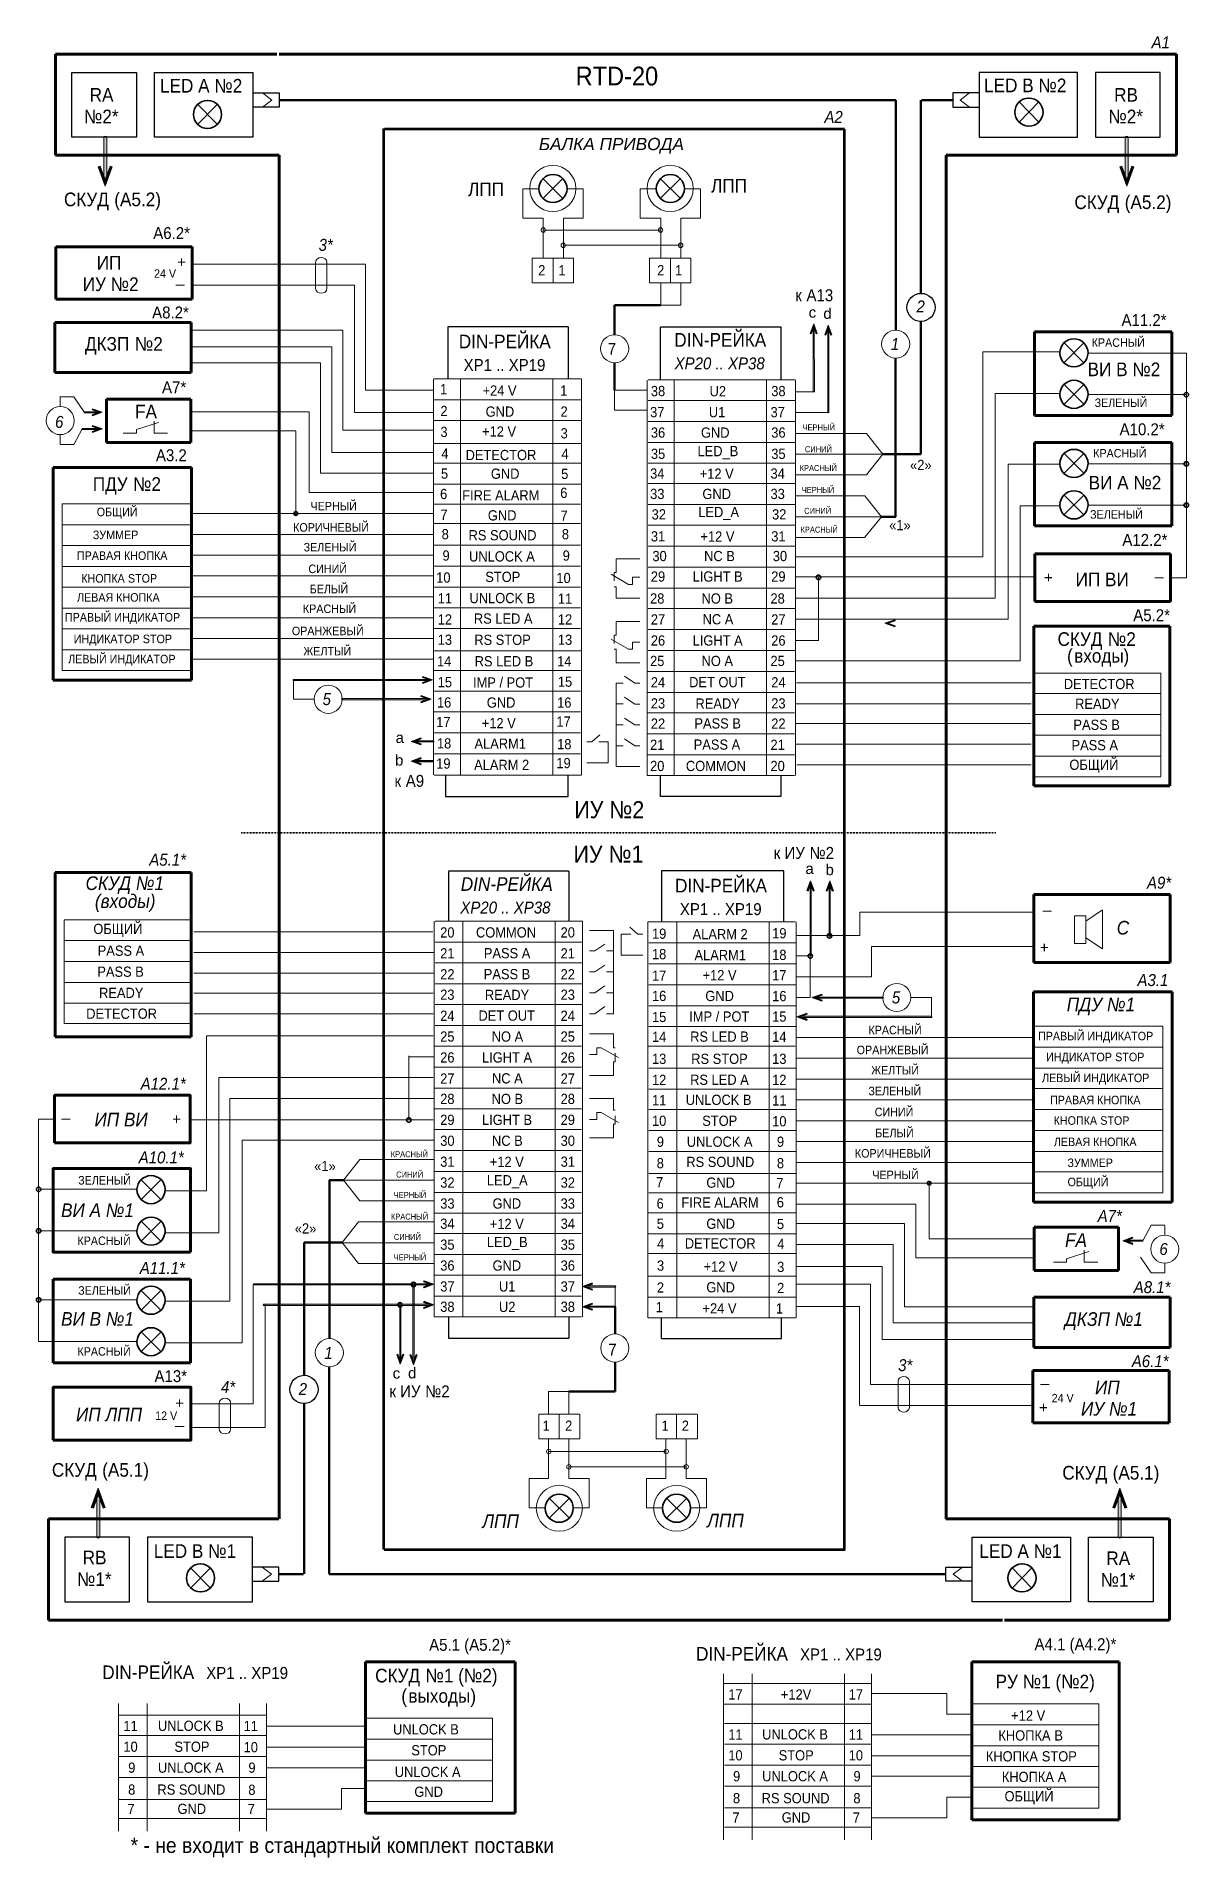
# Model space of a CAD drawing. Header units: millimetres. Extents: x -197802 to 287448, y -91833 to 169529.
# Drawn here: x -197802 to -150346, y -91833 to -16790 of the extents above; entities that cross this region are included whole.
import ezdxf

# ---------------------------------------------------------------- set-up
doc = ezdxf.new("R2010")
doc.units = ezdxf.units.MM
doc.linetypes.add('AI-Linetype-1', pattern=[1.693333, 0.846667, -0.846667])
doc.layers.add('Слой 1', color=7, linetype='Continuous')
doc.styles.get("Standard").update_dxf_attribs({"font": 'arial.ttf'})

msp = doc.modelspace()

# ---------------------------------------------------------------- texts
at = {"layer": 'Слой 1', "color": 7, "lineweight": 18, "width": 0.900001}
for s, height, p in [('LED A №2', 562.1, (-192714, -19104)), ('RTD-20', 772.9, (-175594, -18809)), ('LED B №2', 562.1, (-158769, -19089)), ('RA', 562.1, (-195610, -19479)), ('RB', 562.1, (-153413, -19479)), ('№2*', 562.1, (-195846, -20371)), ('№2*', 562.1, (-153649, -20371)), ('СКУД ', 562.1, (-196669, -23787)), ('(A5.2)', 562.1, (-194596, -23787)), ('ЛПП', 562.1, (-180020, -23372)), ('ЛПП', 562.1, (-170015, -23223)), ('СКУД ', 562.1, (-155048, -23904)), ('(A5.2)', 562.1, (-152976, -23904)), ('A6.2*', 491.8, (-192991, -25139)), ('ИП', 562.1, (-195320, -26396)), ('2', 422, (-177136, -26637)), ('1', 422, (-176303, -26637)), ('2', 422, (-172237, -26637)), ('1', 422, (-171497, -26637)), ('ИУ ', 562.1, (-195898, -27281)), ('№2', 562.1, (-194745, -27281)), ('24 V', 351.3, (-192958, -26737)), ('к ', 491.8, (-166548, -27702)), ('A13', 491.8, (-166084, -27702)), ('A8.2*', 491.8, (-193036, -28411)), ('A11.2*', 491.8, (-153108, -28725)), ('ДКЗП ', 562.1, (-195805, -29741)), ('№2', 562.1, (-193748, -29741)), ('DIN-', 562.1, (-180405, -29642)), ('РЕЙКА', 562.1, (-178952, -29642)), ('DIN-', 562.1, (-171530, -29576)), ('РЕЙКА', 562.1, (-170076, -29576)), ('КРАСНЫЙ', 351.3, (-154337, -29581)), ('7', 492, (-174268, -29910)), ('XP1 .. XP19', 491.84, (-180207, -30574)), ('ВИ ', 562.1, (-154504, -30790)), ('B №2', 562.1, (-153330, -30790)), ('A7*', 491.8, (-192629, -31494)), ('1', 422, (-181180, -31539)), ('+24 V', 421.6, (-179427, -31594)), ('1', 422, (-176231, -31596)), ('38', 421.6, (-172494, -31614)), ('U2', 421.6, (-170075, -31621)), ('38', 421.6, (-167534, -31614)), ('FA', 562.1, (-193740, -32528)), ('2', 422, (-181164, -32434)), ('GND', 421.6, (-179301, -32461)), ('2', 422, (-176214, -32457)), ('37', 421.6, (-172524, -32482)), ('U1', 421.6, (-170106, -32482)), ('37', 421.6, (-167565, -32482)), ('ЗЕЛЕНЫЙ', 351.3, (-154216, -32062)), ('3', 422, (-181162, -33298)), ('+12 V', 421.6, (-179445, -33280)), ('3', 422, (-176212, -33355)), ('36', 421.6, (-172493, -33325)), ('GND', 421.6, (-170432, -33325)), ('36', 421.6, (-167534, -33325)), ('ЧЕРНЫЙ', 245.9, (-166247, -33027)), ('A10.2*', 491.8, (-153186, -33225)), ('LED_B', 421.6, (-170573, -34090)), ('СИНИЙ', 245.9, (-166149, -33922)), ('КРАСНЫЙ', 351.3, (-154275, -34140)), ('A3.2', 491.8, (-192881, -34295)), ('4', 422, (-181126, -34192)), ('DETECTOR', 421.6, (-180126, -34250)), ('4', 422, (-176176, -34200)), ('35', 421.6, (-172493, -34200)), ('35', 421.6, (-167534, -34200)), ('КРАСНЫЙ', 245.9, (-166368, -34697)), ('«2»', 421.6, (-161817, -34659)), ('ПДУ ', 562.1, (-195480, -35515)), ('№2', 562.1, (-193823, -35515)), ('5', 422, (-181139, -35015)), ('GND', 421.6, (-179084, -35019)), ('5', 422, (-176189, -35026)), ('34', 421.6, (-172524, -35012)), ('+12 V', 421.6, (-170483, -35019)), ('34', 421.6, (-167565, -35012)), ('ВИ ', 562.1, (-154461, -35459)), ('A №2', 562.1, (-153288, -35459)), ('ЧЕРНЫЙ', 351.3, (-186513, -36320)), ('6', 422, (-181177, -35857)), ('FIRE ALARM', 421.6, (-180266, -35912)), ('6', 422, (-176227, -35809)), ('33', 421.6, (-172524, -35853)), ('GND', 421.6, (-170370, -35853)), ('33', 421.6, (-167565, -35853)), ('ЧЕРНЫЙ', 245.9, (-166278, -35598)), ('ОБЩИЙ', 351.3, (-195319, -36559)), ('КОРИЧНЕВЫЙ', 351.3, (-187228, -37198)), ('7', 422, (-181166, -36715)), ('GND', 421.6, (-179208, -36736)), ('7', 422, (-176216, -36750)), ('32', 421.6, (-172462, -36696)), ('LED_A', 421.6, (-170541, -36599)), ('32', 421.6, (-167503, -36696)), ('СИНИЙ', 245.9, (-166181, -36462)), ('«1»', 421.6, (-162677, -37137)), ('ЗЕЛЕНЫЙ', 351.3, (-154402, -36664)), ('ЗУММЕР', 351.3, (-195478, -37505)), ('8', 422, (-181111, -37511)), ('RS SOUND', 421.6, (-180003, -37555)), ('8', 422, (-176161, -37511)), ('31', 421.6, (-172493, -37601)), ('+12 V', 421.6, (-170452, -37608)), ('31', 421.6, (-167534, -37601)), ('КРАСНЫЙ', 245.9, (-166330, -37237)), ('A12.2*', 491.8, (-153073, -37782)), ('ПРАВАЯ КНОПКА', 351.31, (-196134, -38359)), ('ЗЕЛЕНЫЙ', 351.3, (-186797, -38012)), ('9', 422, (-181076, -38393)), ('UNLOCK A', 421.6, (-179983, -38427)), ('9', 422, (-176126, -38393)), ('30', 421.6, (-172431, -38413)), ('NC B', 421.6, (-170301, -38413)), ('30', 421.6, (-167472, -38413)), ('КНОПКА ', 351.3, (-195955, -39298)), ('STOP', 351.3, (-194034, -39298)), ('СИНИЙ', 351.3, (-186599, -38905)), ('10', 421.6, (-181336, -39298)), ('STOP', 421.6, (-179315, -39270)), ('10', 421.6, (-176386, -39316)), ('29', 421.6, (-172496, -39256)), ('LIGHT B', 421.6, (-170774, -39256)), ('29', 421.6, (-167536, -39256)), ('ИП ВИ', 562.1, (-155000, -39446)), ('ЛЕВАЯ КНОПКА', 351.31, (-196131, -40083)), ('БЕЛЫЙ', 351.3, (-186546, -39738)), ('11', 421.6, (-181274, -40153)), ('UNLOCK B', 421.6, (-179965, -40144)), ('11', 421.6, (-176324, -40167)), ('28', 421.6, (-172527, -40161)), ('NO B', 421.6, (-170407, -40161)), ('28', 421.6, (-167567, -40161)), ('ПРАВЫЙ ИНДИКАТОР', 351.31, (-196628, -40900)), ('КРАСНЫЙ', 351.3, (-186825, -40551)), ('A5.2*', 491.8, (-152625, -40887)), ('ОРАНЖЕВЫЙ', 351.3, (-187281, -41464)), ('12', 421.6, (-181274, -41024)), ('RS LED A', 421.6, (-179784, -40989)), ('12', 421.6, (-176324, -41024)), ('27', 421.6, (-172495, -41025)), ('NC A', 421.6, (-170363, -41018)), ('27', 421.6, (-167536, -41025)), ('ИНДИКАТОР ', 351.3, (-196267, -41793)), ('STOP', 351.3, (-193419, -41793)), ('ЖЕЛТЫЙ', 351.3, (-186807, -42298)), ('13', 421.6, (-181274, -41860)), ('RS STOP', 421.6, (-179768, -41863)), ('13', 421.6, (-176324, -41860)), ('26', 421.6, (-172495, -41892)), ('LIGHT A', 421.6, (-170774, -41892)), ('26', 421.6, (-167536, -41892)), ('СКУД ', 562.1, (-155742, -41905)), ('(', 562, (-155351, -42595)), ('№2', 562.1, (-153669, -41905)), (')', 562, (-153028, -42595)), ('ЛЕВЫЙ ИНДИКАТОР', 351.31, (-196496, -42624)), ('14', 421.6, (-181305, -42750)), ('RS LED B', 421.6, (-179752, -42746)), ('14', 421.6, (-176355, -42750)), ('25', 421.6, (-172527, -42735)), ('NO A', 421.6, (-170407, -42735)), ('25', 421.6, (-167567, -42735)), ('входы', 562.1, (-155059, -42595)), ('15', 421.6, (-181274, -43608)), ('IMP / POT', 421.6, (-179820, -43623)), ('15', 421.6, (-176324, -43589)), ('24', 421.6, (-172496, -43616)), ('DET OUT', 421.6, (-170918, -43609)), ('24', 421.6, (-167536, -43616)), ('DETECTOR', 421.6, (-155485, -43685)), ('16', 421.6, (-181305, -44446)), ('GND', 421.6, (-179252, -44449)), ('16', 421.6, (-176355, -44451)), ('23', 421.6, (-172496, -44483)), ('READY', 421.6, (-170656, -44490)), ('23', 421.6, (-167536, -44483)), ('READY', 421.6, (-155018, -44501)), ('17', 421.6, (-181336, -45253)), ('+12 V', 421.6, (-179458, -45299)), ('17', 421.6, (-176386, -45234)), ('22', 421.6, (-172495, -45317)), ('PASS B', 421.6, (-170701, -45309)), ('22', 421.6, (-167536, -45317)), ('PASS B', 421.6, (-155089, -45365)), ('18', 421.6, (-181305, -46132)), ('ALARM1', 421.6, (-179759, -46144)), ('18', 421.6, (-176355, -46164)), ('21', 421.6, (-172527, -46190)), ('PASS A', 421.6, (-170729, -46183)), ('21', 421.6, (-167567, -46190)), ('19', 421.6, (-176386, -46944)), ('ОБЩИЙ', 421.6, (-155254, -47012)), ('PASS A', 421.6, (-155167, -46205)), ('A9', 491.8, (-182590, -47712)), ('19', 421.6, (-181336, -46963)), ('ALARM 2', 421.6, (-179774, -47017)), ('20', 421.6, (-172527, -47063)), ('COMMON', 421.6, (-171051, -47063)), ('20', 421.6, (-167567, -47063)), ('к ', 491.8, (-183054, -47712)), ('ИУ ', 702.6, (-175648, -49005)), ('№2', 702.6, (-174206, -49005)), ('ИУ ', 702.6, (-175679, -50834)), ('№1', 702.6, (-174237, -50834)), ('к ИУ ', 491.8, (-167431, -50681)), ('№2', 491.8, (-165958, -50681)), ('DIN-', 562.1, (-171499, -52064)), ('РЕЙКА', 562.1, (-170045, -52064)), ('XP1 .. XP19', 491.84, (-171300, -52997)), ('ОБЩИЙ', 421.6, (-195459, -53777)), ('20', 421.6, (-181172, -53921)), ('COMMON', 421.6, (-179697, -53921)), ('20', 421.6, (-176212, -53921)), ('19', 421.6, (-172448, -53973)), ('ALARM 2', 421.6, (-170775, -53993)), ('19', 421.6, (-167498, -53954)), ('PASS A', 421.6, (-195279, -54675)), ('21', 421.6, (-181172, -54785)), ('PASS A', 421.6, (-179374, -54778)), ('21', 421.6, (-176212, -54785)), ('18', 421.6, (-172448, -54815)), ('ALARM1', 421.6, (-170697, -54855)), ('18', 421.6, (-167498, -54848)), ('PASS B', 421.6, (-195294, -55540)), ('22', 421.6, (-181172, -55647)), ('PASS B', 421.6, (-179377, -55640)), ('22', 421.6, (-176212, -55647)), ('17', 421.6, (-172448, -55704)), ('+12 V', 421.6, (-170365, -55684)), ('17', 421.6, (-167498, -55685)), ('READY', 421.6, (-195223, -56412)), ('23', 421.6, (-181172, -56487)), ('READY', 421.6, (-179333, -56494)), ('23', 421.6, (-176212, -56487)), ('16', 421.6, (-172448, -56540)), ('GND', 421.6, (-170252, -56540)), ('16', 421.6, (-167498, -56545)), ('DETECTOR', 421.6, (-195752, -57270)), ('24', 421.6, (-181172, -57356)), ('DET OUT', 421.6, (-179595, -57349)), ('24', 421.6, (-176212, -57356)), ('15', 421.6, (-172448, -57407)), ('IMP / POT', 421.6, (-170913, -57387)), ('15', 421.6, (-167498, -57387)), ('25', 421.6, (-181172, -58211)), ('NO A', 421.6, (-179051, -58211)), ('25', 421.6, (-176212, -58211)), ('КРАСНЫЙ', 351.3, (-163531, -57910)), ('ПРАВЫЙ ИНДИКАТОР', 351.31, (-156547, -58157)), ('14', 421.6, (-172448, -58222)), ('RS LED B', 421.6, (-170877, -58215)), ('14', 421.6, (-167498, -58222)), ('ОРАНЖЕВЫЙ', 351.3, (-164017, -58730)), ('26', 421.6, (-181172, -59073)), ('LIGHT A', 421.6, (-179450, -59073)), ('26', 421.6, (-176212, -59073)), ('13', 421.6, (-172448, -59130)), ('RS STOP', 421.6, (-170831, -59130)), ('13', 421.6, (-167498, -59130)), ('ЖЕЛТЫЙ', 351.3, (-163419, -59564)), ('ИНДИКАТОР ', 351.3, (-156216, -59019)), ('STOP', 351.3, (-153368, -59019)), ('27', 421.6, (-181172, -59942)), ('NC A', 421.6, (-179039, -59935)), ('27', 421.6, (-176212, -59942)), ('12', 421.6, (-172448, -59999)), ('RS LED A', 421.6, (-170877, -59992)), ('12', 421.6, (-167498, -59999)), ('ЗЕЛЕНЫЙ', 351.3, (-163533, -60424)), ('ЛЕВЫЙ ИНДИКАТОР', 351.31, (-156383, -59881)), ('28', 421.6, (-181172, -60782)), ('NO B', 421.6, (-179052, -60782)), ('28', 421.6, (-176212, -60782)), ('11', 421.6, (-172448, -60834)), ('UNLOCK B', 421.6, (-171058, -60821)), ('11', 421.6, (-167498, -60847)), ('ПРАВАЯ КНОПКА', 351.31, (-156053, -60792)), ('29', 421.6, (-181172, -61644)), ('LIGHT B', 421.6, (-179450, -61644)), ('29', 421.6, (-176212, -61644)), ('10', 421.6, (-172448, -61683)), ('STOP', 421.6, (-170378, -61683)), ('10', 421.6, (-167498, -61702)), ('СИНИЙ', 351.3, (-163273, -61286)), ('КНОПКА ', 351.3, (-155904, -61638)), ('STOP', 351.3, (-153984, -61638)), ('30', 421.6, (-181170, -62506)), ('NC B', 421.6, (-179039, -62506)), ('30', 421.6, (-176210, -62506)), ('9', 422, (-172250, -62545)), ('UNLOCK A', 421.6, (-171015, -62545)), ('9', 422, (-167300, -62545)), ('БЕЛЫЙ', 351.3, (-163252, -62150)), ('ЛЕВАЯ КНОПКА', 351.31, (-155894, -62516)), ('КРАСНЫЙ', 245.9, (-183209, -62973)), ('31', 421.6, (-181170, -63369)), ('+12 V', 421.6, (-179128, -63375)), ('31', 421.6, (-176210, -63369)), ('8', 422, (-172254, -63430)), ('RS SOUND', 421.6, (-171035, -63378)), ('8', 422, (-167304, -63430)), ('КОРИЧНЕВЫЙ', 351.3, (-164089, -62989)), ('ЗУММЕР', 351.3, (-155334, -63379)), ('ЗЕЛЕНЫЙ', 351.3, (-196083, -64101)), ('«1»', 421.6, (-186361, -63547)), ('СИНИЙ', 245.9, (-182986, -63810)), ('LED_A', 421.6, (-179249, -64133)), ('ЧЕРНЫЙ', 351.3, (-163373, -63878)), ('ОБЩИЙ', 351.3, (-155330, -64169)), ('ЧЕРНЫЙ', 245.9, (-183084, -64652)), ('32', 421.6, (-181170, -64230)), ('32', 421.6, (-176210, -64230)), ('7', 422, (-172278, -64214)), ('GND', 421.6, (-170209, -64232)), ('7', 422, (-167328, -64250)), ('КРАСНЫЙ', 245.9, (-183202, -65545)), ('33', 421.6, (-181170, -65092)), ('GND', 421.6, (-179015, -65092)), ('33', 421.6, (-176210, -65092)), ('6', 422, (-172258, -65092)), ('FIRE ALARM', 421.6, (-171236, -65051)), ('6', 422, (-167308, -65044)), ('«2»', 421.6, (-187159, -66118)), ('34', 421.6, (-181170, -65925)), ('+12 V', 421.6, (-179128, -65932)), ('34', 421.6, (-176210, -65925)), ('5', 422, (-172251, -65925)), ('GND', 421.6, (-170209, -65925)), ('5', 422, (-167301, -65936)), ('КРАСНЫЙ', 351.3, (-196112, -66594)), ('СИНИЙ', 245.9, (-183079, -66382)), ('35', 421.6, (-181170, -66787)), ('LED_B', 421.6, (-179249, -66677)), ('35', 421.6, (-176210, -66787)), ('4', 422, (-172238, -66744)), ('DETECTOR', 421.6, (-171096, -66737)), ('4', 422, (-167288, -66752)), ('ЧЕРНЫЙ', 245.9, (-183084, -67223)), ('36', 421.6, (-181170, -67648)), ('GND', 421.6, (-179015, -67648)), ('36', 421.6, (-176210, -67648)), ('3', 422, (-172243, -67648)), ('+12 V', 421.6, (-170322, -67689)), ('3', 422, (-167293, -67705)), ('ЗЕЛЕНЫЙ', 351.3, (-196083, -68641)), ('37', 421.6, (-181170, -68510)), ('U1', 421.6, (-178751, -68510)), ('37', 421.6, (-176210, -68510)), ('2', 422, (-172245, -68552)), ('GND', 421.6, (-170209, -68544)), ('2', 422, (-167295, -68575)), ('38', 421.6, (-181170, -69346)), ('U2', 421.6, (-178751, -69353)), ('38', 421.6, (-176210, -69346)), ('1', 422, (-172293, -69361)), ('+24 V', 421.6, (-170366, -69413)), ('1', 422, (-167343, -69418)), ('КРАСНЫЙ', 351.3, (-196112, -71153)), ('7', 492, (-174247, -71145)), ('A13*', 491.8, (-192940, -72241)), ('к ИУ ', 491.8, (-183263, -72868)), ('№2', 491.8, (-181790, -72868)), ('24 V', 351.3, (-155987, -73078)), ('12 V', 351.3, (-192913, -73803)), ('1', 422, (-176954, -74248)), ('2', 422, (-176027, -74248)), ('1', 422, (-172055, -74248)), ('2', 422, (-171221, -74248)), ('СКУД ', 562.1, (-197166, -76139)), ('(A5.1)', 562.1, (-195093, -76139)), ('СКУД ', 562.1, (-155546, -76257)), ('(A5.1)', 562.1, (-153473, -76257)), ('RB', 562.1, (-195897, -79749)), ('LED B №1', 562.1, (-192969, -79486)), ('LED A №1', 562.1, (-158965, -79486)), ('RA', 562.1, (-153732, -79779)), ('№1*', 562.1, (-196133, -80641)), ('№1*', 562.1, (-153968, -80672)), ('A5.1 (A5.2)*', 491.84, (-181627, -83312)), ('DIN-', 562.1, (-170633, -83718)), ('РЕЙКА', 562.1, (-169180, -83718)), ('XP1 .. XP19', 491.84, (-166351, -83709)), ('A4.1 (A4.2)*', 491.84, (-156691, -83288)), ('DIN-', 562.1, (-195091, -84480)), ('РЕЙКА', 562.1, (-193637, -84480)), ('XP1 .. XP19', 491.84, (-190808, -84471)), ('СКУД ', 562.1, (-183851, -84616)), ('№1 (№2)', 562.1, (-181778, -84616)), ('РУ ', 562.1, (-158295, -84860)), ('№1 (№2)', 562.1, (-157176, -84860)), ('(', 562, (-182773, -85453)), ('выходы', 562.1, (-182481, -85453)), (')', 562, (-179929, -85453)), ('17', 421.6, (-169305, -85324)), ('+12V', 421.6, (-167140, -85324)), ('17', 421.6, (-164346, -85324)), ('11', 421.6, (-194221, -86621)), ('UNLOCK B', 421.6, (-192799, -86614)), ('11', 421.6, (-189269, -86621)), ('+12 V', 421.6, (-157652, -86190)), ('10', 421.6, (-194221, -87476)), ('STOP', 421.6, (-192119, -87476)), ('UNLOCK B', 421.6, (-183114, -86760)), ('11', 421.6, (-169305, -86975)), ('UNLOCK B', 421.6, (-167910, -86967)), ('11', 421.6, (-164346, -86975)), ('КНОПКА ', 421.6, (-158179, -87011)), ('B', 422, (-155874, -87011)), ('10', 421.6, (-189269, -87494)), ('STOP', 421.6, (-182361, -87622)), ('10', 421.6, (-169305, -87830)), ('STOP', 421.6, (-167230, -87830)), ('10', 421.6, (-164346, -87830)), ('КНОПКА ', 421.6, (-158697, -87872)), ('STOP', 421.6, (-156392, -87872)), ('9', 422, (-194023, -88338)), ('UNLOCK A', 421.6, (-192799, -88338)), ('9', 422, (-189072, -88338)), ('UNLOCK A', 421.6, (-183042, -88515)), ('9', 422, (-169108, -88692)), ('UNLOCK A', 421.6, (-167910, -88691)), ('9', 422, (-164148, -88692)), ('КНОПКА ', 421.6, (-158039, -88720)), ('A', 422, (-155734, -88720)), ('8', 422, (-194027, -89242)), ('RS SOUND', 421.6, (-192819, -89242)), ('8', 422, (-189075, -89249)), ('GND', 421.6, (-182236, -89332)), ('8', 422, (-169112, -89596)), ('RS SOUND', 421.6, (-167930, -89596)), ('8', 422, (-164152, -89596)), ('ОБЩИЙ', 421.6, (-157926, -89516)), ('7', 422, (-194052, -90043)), ('GND', 421.6, (-191993, -90036)), ('7', 422, (-189100, -90043)), ('7', 422, (-169136, -90397)), ('GND', 421.6, (-167104, -90389)), ('7', 422, (-164176, -90397)), ('* - ', 632.4, (-193924, -91643)), ('не входит в стандартный комплект поставки', 632.36, (-192908, -91643))]:
    msp.add_text(s, height=height, dxfattribs=at).set_placement(p)
at = {"layer": 'Слой 1', "color": 7, "lineweight": 18, "extrusion": (0, 0, -1)}
for rotation, p in [(0.00001, (191642, -26303)), (180, (156469, -54115)), (180, (156506, -73079))]:
    msp.add_text('+', height=443, rotation=rotation, dxfattribs=at).set_placement(p)
at = {"layer": 'Слой 1', "color": 7, "lineweight": 18}
for s, p in [('c', (-165993, -28381)), ('d', (-165389, -28427)), ('a', (-183007, -45903)), ('b', (-183031, -46833)), ('a', (-166128, -51304)), ('b', (-165300, -51351)), ('+', (-192210, -61620)), ('c', (-183128, -72096)), ('d', (-182496, -72089)), ('+', (-192086, -73326))]:
    msp.add_text(s, height=443, dxfattribs=at).set_placement(p)
msp.add_text('+', height=443, rotation=179.99999, dxfattribs=at).set_placement((-155939, -38878))
at = {"layer": 'Слой 1', "color": 7, "attachment_point": 7}
for s, insert, char_height in [('\\fArial|b0|i1|c0|p34;\\W0.900001;A1', (-151871, -17282), 491.84), ('\\fArial|b0|i1|c0|p34;\\W0.900001;A2', (-165345, -20355), 491.84), ('\\fArial|b0|i1|c0|p34;\\W1;БАЛКА ПРИВОДА', (-177108, -21623), 505.89), ('\\fArial|b0|i1|c0|p34;\\W0.900001;XP20 .. XP38', (-171517, -30517), 491.84), ('\\fArial|b0|i1|c0|p34;\\W0.900001;A5.1*', (-193155, -50968), 491.84), ('\\fArial|b0|i1|c0|p34;\\W0.900001;СКУД №1', (-195779, -52127), 562.1), ('\\fArial|b0|i1|c0|p34;\\W0.900001;DIN-РЕЙКА', (-180323, -51998), 562.1), ('\\fArial|b0|i1|c0|p34;\\W0.900001;A9*', (-152060, -51916), 491.84), ('\\fArial|b0|i1|c0|p34;\\W0.900001;(входы)', (-195393, -52871), 562.1), ('\\fArial|b0|i1|c0|p34;\\W0.900001;XP20 .. XP38', (-180342, -52939), 491.84), ('\\fArial|b0|i1|c0|p34;\\W0.900001;С ', (-153304, -53807), 562.1), ('\\fArial|b0|i1|c0|p34;\\W0.900001;A3.1', (-152452, -55928), 491.84), ('\\fArial|b0|i1|c0|p34;\\W0.900001;5', (-162568, -56644), 491.84), ('\\fArial|b0|i1|c0|p34;\\W0.900001;ПДУ №1', (-155364, -57121), 562.1), ('\\fArial|b0|i1|c0|p34;\\W0.900001;A12.1*', (-193509, -60191), 491.84), ('\\fArial|b0|i1|c0|p34;\\W0.900001;ИП ВИ', (-195411, -61703), 562.1), ('\\fArial|b0|i1|c0|p34;\\W0.900001;A10.1*', (-193591, -63237), 491.84), ('\\fArial|b0|i1|c0|p34;\\W0.900001;ВИ A №1', (-196787, -65441), 562.1), ('\\fArial|b0|i1|c0|p34;\\W0.900001;A7*', (-154090, -65642), 491.84), ('\\fArial|b0|i1|c0|p34;\\W0.900001;FA', (-155433, -66668), 562.1), ('\\fArial|b0|i1|c0|p34;\\W0.900001;6', (-151547, -67011), 491.84), ('\\fArial|b0|i1|c0|p34;\\W0.900001;A11.1*', (-193545, -67780), 491.84), ('\\fArial|b0|i1|c0|p34;\\W0.900001;A8.1*', (-152606, -68581), 491.84), ('\\fArial|b0|i1|c0|p34;\\W0.900001;ВИ B №1', (-196787, -69918), 562.1), ('\\fArial|b0|i1|c0|p34;\\W0.900001;ДКЗП №1', (-155444, -70087), 562.1), ('\\fArial|b0|i1|c0|p34;\\W0.900001;1', (-185945, -71283), 491.84), ('\\fArial|b0|i1|c0|p34;\\W0.900001;3*', (-162309, -71796), 491.84), ('\\fArial|b0|i1|c0|p34;\\W0.900001;A6.1*', (-152685, -71632), 491.84), ('\\fArial|b0|i1|c0|p34;\\W0.900001;4*', (-190200, -72686), 491.84), ('\\fArial|b0|i1|c0|p34;\\W0.900001;2', (-186998, -72770), 491.84), ('\\fArial|b0|i1|c0|p34;\\W0.900001;ИП ', (-154199, -72738), 562.1), ('\\fArial|b0|i1|c0|p34;\\W0.900001;ИП ЛПП', (-196172, -73862), 562.1), ('\\fArial|b0|i1|c0|p34;\\W0.900001;ИУ №1', (-154777, -73630), 562.1), ('\\fArial|b0|i1|c0|p34;\\W0.900001;ЛПП ', (-179436, -78261), 562.1), ('\\fArial|b0|i1|c0|p34;\\W0.900001;ЛПП ', (-170175, -78236), 562.1)]:
    msp.add_mtext(s, dxfattribs=dict(at, insert=insert, char_height=char_height))

# ---------------------------------------------------------------- blocks, each defined once
blk = doc.blocks.new('block 3')
at = {"layer": 'Слой 1'}
h = blk.add_hatch(color=7, dxfattribs=at)
h.dxf.hatch_style = 2
h.paths.add_polyline_path([(135.77, -158.29), (135.83, -158.13), (134.74, -157.73), (135.83, -157.34), (135.77, -157.17), (134.22, -157.73)])
at = {"layer": 'Слой 1', "lineweight": 0}
blk.add_lwpolyline([(135.77, -158.29), (135.83, -158.13), (134.74, -157.73), (135.83, -157.34), (135.77, -157.17), (134.22, -157.73), (135.77, -158.29)], dxfattribs=at)
blk = doc.blocks.new('block 7')
at = {"layer": 'Слой 1'}
h = blk.add_hatch(color=7, dxfattribs=at)
h.dxf.hatch_style = 2
h.paths.add_polyline_path([(184.32, -196.3), (184.38, -196.13), (183.29, -195.74), (184.38, -195.34), (184.32, -195.18), (182.78, -195.74)])
at = {"layer": 'Слой 1', "lineweight": 0}
blk.add_lwpolyline([(184.32, -196.3), (184.38, -196.13), (183.29, -195.74), (184.38, -195.34), (184.32, -195.18), (182.78, -195.74), (184.32, -196.3)], dxfattribs=at)
blk = doc.blocks.new('block 9')
at = {"layer": 'Слой 1'}
h = blk.add_hatch(color=7, dxfattribs=at)
h.dxf.hatch_style = 2
h.paths.add_polyline_path([(133.41, -161.29), (133.47, -161.12), (132.38, -160.73), (133.47, -160.33), (133.41, -160.17), (131.87, -160.73)])
at = {"layer": 'Слой 1', "lineweight": 0}
blk.add_lwpolyline([(133.41, -161.29), (133.47, -161.12), (132.38, -160.73), (133.47, -160.33), (133.41, -160.17), (131.87, -160.73), (133.41, -161.29)], dxfattribs=at)
blk = doc.blocks.new('block 15')
at = {"layer": 'Слой 1'}
h = blk.add_hatch(color=7, dxfattribs=at)
h.dxf.hatch_style = 2
h.paths.add_polyline_path([(99.9, -202.34), (99.96, -202.5), (98.88, -202.9), (99.96, -203.29), (99.9, -203.46), (98.36, -202.9)])
at = {"layer": 'Слой 1', "lineweight": 0}
blk.add_lwpolyline([(99.9, -202.34), (99.96, -202.5), (98.88, -202.9), (99.96, -203.29), (99.9, -203.46), (98.36, -202.9), (99.9, -202.34)], dxfattribs=at)
blk = doc.blocks.new('block 17')
at = {"layer": 'Слой 1'}
h = blk.add_hatch(color=7, dxfattribs=at)
h.dxf.hatch_style = 2
h.paths.add_polyline_path([(99.9, -205.49), (99.96, -205.66), (98.88, -206.05), (99.96, -206.45), (99.9, -206.61), (98.36, -206.05)])
at = {"layer": 'Слой 1', "lineweight": 0}
blk.add_lwpolyline([(99.9, -205.49), (99.96, -205.66), (98.88, -206.05), (99.96, -206.45), (99.9, -206.61), (98.36, -206.05), (99.9, -205.49)], dxfattribs=at)
blk = doc.blocks.new('block 19')
at = {"layer": 'Слой 1'}
h = blk.add_hatch(color=7, dxfattribs=at)
h.dxf.hatch_style = 2
h.paths.add_polyline_path([(73.61, -203.1), (73.55, -202.94), (74.64, -202.54), (73.55, -202.15), (73.61, -201.98), (75.16, -202.54)])
at = {"layer": 'Слой 1', "lineweight": 0}
blk.add_lwpolyline([(73.61, -203.1), (73.55, -202.94), (74.64, -202.54), (73.55, -202.15), (73.61, -201.98), (75.16, -202.54), (73.61, -203.1)], dxfattribs=at)
blk = doc.blocks.new('block 21')
at = {"layer": 'Слой 1'}
h = blk.add_hatch(color=7, dxfattribs=at)
h.dxf.hatch_style = 2
h.paths.add_polyline_path([(73.61, -205.2), (73.55, -205.37), (74.64, -205.76), (73.55, -206.16), (73.61, -206.32), (75.16, -205.76)])
at = {"layer": 'Слой 1', "lineweight": 0}
blk.add_lwpolyline([(73.61, -205.2), (73.55, -205.37), (74.64, -205.76), (73.55, -206.16), (73.61, -206.32), (75.16, -205.76), (73.61, -205.2)], dxfattribs=at)
blk = doc.blocks.new('block 25')
at = {"layer": 'Слой 1'}
h = blk.add_hatch(color=7, dxfattribs=at)
h.dxf.hatch_style = 2
h.paths.add_polyline_path([(23.8, -237.43), (23.48, -237.55), (22.71, -235.43), (21.94, -237.55), (21.61, -237.43), (22.71, -234.43)])
at = {"layer": 'Слой 1', "lineweight": 0}
blk.add_lwpolyline([(23.8, -237.43), (23.48, -237.55), (22.71, -235.43), (21.94, -237.55), (21.61, -237.43), (22.71, -234.43), (23.8, -237.43)], dxfattribs=at)
blk = doc.blocks.new('block 28')
at = {"layer": 'Слой 1', "color": 7, "lineweight": 18}
for points in [[(75.2, -207.61), (75.2, -145.78)], [(79.69, -207.61), (79.69, -145.78)]]:
    blk.add_lwpolyline(points, dxfattribs=at)
blk = doc.blocks.new('block 31')
at = {"layer": 'Слой 1', "color": 7, "lineweight": 18}
for points in [[(108.59, -145.88), (108.59, -207.81)], [(113.09, -145.88), (113.09, -207.81)], [(131.66, -207.81), (113.09, -207.81), (108.64, -207.81)]]:
    blk.add_lwpolyline(points, dxfattribs=at)
blk = doc.blocks.new('block 33')
at = {"layer": 'Слой 1'}
h = blk.add_hatch(color=7, dxfattribs=at)
h.dxf.hatch_style = 2
h.paths.add_polyline_path([(183.42, -237.43), (183.1, -237.55), (182.33, -235.43), (181.56, -237.55), (181.23, -237.43), (182.33, -234.43)])
at = {"layer": 'Слой 1', "lineweight": 0}
blk.add_lwpolyline([(183.42, -237.43), (183.1, -237.55), (182.33, -235.43), (181.56, -237.55), (181.23, -237.43), (182.33, -234.43), (183.42, -237.43)], dxfattribs=at)
blk = doc.blocks.new('block 35')
at = {"layer": 'Слой 1'}
h = blk.add_hatch(color=7, dxfattribs=at)
h.dxf.hatch_style = 2
h.paths.add_polyline_path([(73.18, -110.52), (73.12, -110.68), (74.21, -111.08), (73.12, -111.47), (73.18, -111.64), (74.72, -111.08)])
at = {"layer": 'Слой 1', "lineweight": 0}
blk.add_lwpolyline([(73.18, -110.52), (73.12, -110.68), (74.21, -111.08), (73.12, -111.47), (73.18, -111.64), (74.72, -111.08), (73.18, -110.52)], dxfattribs=at)
blk = doc.blocks.new('block 37')
at = {"layer": 'Слой 1'}
h = blk.add_hatch(color=7, dxfattribs=at)
h.dxf.hatch_style = 2
h.paths.add_polyline_path([(73.13, -117.11), (73.19, -117.28), (72.11, -117.67), (73.19, -118.07), (73.13, -118.23), (71.59, -117.67)])
at = {"layer": 'Слой 1', "lineweight": 0}
blk.add_lwpolyline([(73.13, -117.11), (73.19, -117.28), (72.11, -117.67), (73.19, -118.07), (73.13, -118.23), (71.59, -117.67), (73.13, -117.11)], dxfattribs=at)
blk = doc.blocks.new('block 39')
at = {"layer": 'Слой 1'}
h = blk.add_hatch(color=7, dxfattribs=at)
h.dxf.hatch_style = 2
h.paths.add_polyline_path([(21.79, -65.67), (21.73, -65.83), (22.82, -66.23), (21.73, -66.62), (21.79, -66.79), (23.34, -66.23)])
at = {"layer": 'Слой 1', "lineweight": 0}
blk.add_lwpolyline([(21.79, -65.67), (21.73, -65.83), (22.82, -66.23), (21.73, -66.62), (21.79, -66.79), (23.34, -66.23), (21.79, -65.67)], dxfattribs=at)
blk = doc.blocks.new('block 41')
at = {"layer": 'Слой 1'}
h = blk.add_hatch(color=7, dxfattribs=at)
h.dxf.hatch_style = 2
h.paths.add_polyline_path([(21.8, -68.28), (21.74, -68.44), (22.83, -68.84), (21.74, -69.23), (21.8, -69.4), (23.35, -68.84)])
at = {"layer": 'Слой 1', "lineweight": 0}
blk.add_lwpolyline([(21.8, -68.28), (21.74, -68.44), (22.83, -68.84), (21.74, -69.23), (21.8, -69.4), (23.35, -68.84), (21.8, -68.28)], dxfattribs=at)
blk = doc.blocks.new('block 43')
at = {"layer": 'Слой 1'}
h = blk.add_hatch(color=7, dxfattribs=at)
h.dxf.hatch_style = 2
h.paths.add_polyline_path([(73.13, -120.21), (73.19, -120.38), (72.11, -120.78), (73.19, -121.17), (73.13, -121.34), (71.59, -120.78)])
at = {"layer": 'Слой 1', "lineweight": 0}
blk.add_lwpolyline([(73.13, -120.21), (73.19, -120.38), (72.11, -120.78), (73.19, -121.17), (73.13, -121.34), (71.59, -120.78), (73.13, -120.21)], dxfattribs=at)
blk = doc.blocks.new('block 45')
at = {"layer": 'Слой 1'}
h = blk.add_hatch(color=7, dxfattribs=at)
h.dxf.hatch_style = 2
h.paths.add_polyline_path([(73.42, -107.52), (73.36, -107.69), (74.45, -108.08), (73.36, -108.48), (73.42, -108.64), (74.96, -108.08)])
at = {"layer": 'Слой 1', "lineweight": 0}
blk.add_lwpolyline([(73.42, -107.52), (73.36, -107.69), (74.45, -108.08), (73.36, -108.48), (73.42, -108.64), (74.96, -108.08), (73.42, -107.52)], dxfattribs=at)
blk = doc.blocks.new('block 47')
at = {"layer": 'Слой 1', "color": 7, "char_height": 1.8658, "attachment_point": 7}
for s, insert in [('\\fArial|b0|i1|c0|p34;\\W0.900001;3*', (57.14, -41.02)), ('\\fArial|b0|i1|c0|p34;\\W0.900001;2', (150.56, -50.62)), ('\\fArial|b0|i1|c0|p34;\\W0.900001;1', (146.56, -56.49)), ('\\fArial|b0|i1|c0|p34;\\W0.900001;6', (15.96, -68.7)), ('\\fArial|b0|i1|c0|p34;\\W0.900001;5', (57.76, -112.03))]:
    blk.add_mtext(s, dxfattribs=dict(at, insert=insert))
blk = doc.blocks.new('block 50')
at = {"layer": 'Слой 1'}
h = blk.add_hatch(color=7, dxfattribs=at)
h.dxf.hatch_style = 2
h.paths.add_polyline_path([(182.32, -27.85), (182.65, -27.74), (183.42, -29.85), (184.19, -27.74), (184.51, -27.85), (183.42, -30.86)])
at = {"layer": 'Слой 1', "lineweight": 0}
blk.add_lwpolyline([(182.32, -27.85), (182.65, -27.74), (183.42, -29.85), (184.19, -27.74), (184.51, -27.85), (183.42, -30.86), (182.32, -27.85)], dxfattribs=at)
blk = doc.blocks.new('block 53')
at = {"layer": 'Слой 1', "color": 7, "lineweight": 18}
for points in [[(127.14, -61.2), (127.14, -123.03)], [(131.63, -61.2), (131.63, -123.03)]]:
    blk.add_lwpolyline(points, dxfattribs=at)
blk = doc.blocks.new('block 56')
at = {"layer": 'Слой 1', "color": 7, "lineweight": 18}
for points in [[(75.17, -61), (93.74, -61), (98.18, -61)], [(93.74, -122.93), (93.74, -61)], [(98.24, -122.93), (98.24, -61)]]:
    blk.add_lwpolyline(points, dxfattribs=at)
blk = doc.blocks.new('block 58')
at = {"layer": 'Слой 1'}
h = blk.add_hatch(color=7, dxfattribs=at)
h.dxf.hatch_style = 2
h.paths.add_polyline_path([(22.7, -27.85), (23.03, -27.74), (23.8, -29.85), (24.57, -27.74), (24.89, -27.85), (23.8, -30.86)])
at = {"layer": 'Слой 1', "lineweight": 0}
blk.add_lwpolyline([(22.7, -27.85), (23.03, -27.74), (23.8, -29.85), (24.57, -27.74), (24.89, -27.85), (23.8, -30.86), (22.7, -27.85)], dxfattribs=at)
blk = doc.blocks.new('block 60')
at = {"layer": 'Слой 1'}
h = blk.add_hatch(color=7, dxfattribs=at)
h.dxf.hatch_style = 2
h.paths.add_polyline_path([(135.06, -53.93), (134.9, -53.99), (134.5, -52.9), (134.11, -53.99), (133.94, -53.93), (134.5, -52.39)])
at = {"layer": 'Слой 1', "lineweight": 0}
blk.add_lwpolyline([(135.06, -53.93), (134.9, -53.99), (134.5, -52.9), (134.11, -53.99), (133.94, -53.93), (134.5, -52.39), (135.06, -53.93)], dxfattribs=at)
blk = doc.blocks.new('block 62')
at = {"layer": 'Слой 1'}
h = blk.add_hatch(color=7, dxfattribs=at)
h.dxf.hatch_style = 2
h.paths.add_polyline_path([(137.34, -54.13), (137.17, -54.19), (136.78, -53.1), (136.38, -54.19), (136.22, -54.13), (136.78, -52.59)])
at = {"layer": 'Слой 1', "lineweight": 0}
blk.add_lwpolyline([(137.34, -54.13), (137.17, -54.19), (136.78, -53.1), (136.38, -54.19), (136.22, -54.13), (136.78, -52.59), (137.34, -54.13)], dxfattribs=at)
blk = doc.blocks.new('block 64')
at = {"layer": 'Слой 1'}
h = blk.add_hatch(color=7, dxfattribs=at)
h.dxf.hatch_style = 2
h.paths.add_polyline_path([(134.57, -141.01), (134.41, -141.07), (134.01, -139.98), (133.62, -141.07), (133.45, -141.01), (134.01, -139.46)])
at = {"layer": 'Слой 1', "lineweight": 0}
blk.add_lwpolyline([(134.57, -141.01), (134.41, -141.07), (134.01, -139.98), (133.62, -141.07), (133.45, -141.01), (134.01, -139.46), (134.57, -141.01)], dxfattribs=at)
blk = doc.blocks.new('block 66')
at = {"layer": 'Слой 1'}
h = blk.add_hatch(color=7, dxfattribs=at)
h.dxf.hatch_style = 2
h.paths.add_polyline_path([(137.57, -141.04), (137.41, -141.1), (137.01, -140.01), (136.61, -141.1), (136.45, -141.04), (137.01, -139.49)])
at = {"layer": 'Слой 1', "lineweight": 0}
blk.add_lwpolyline([(137.57, -141.04), (137.41, -141.1), (137.01, -140.01), (136.61, -141.1), (136.45, -141.04), (137.01, -139.49), (137.57, -141.04)], dxfattribs=at)
blk = doc.blocks.new('block 68')
at = {"layer": 'Слой 1'}
h = blk.add_hatch(color=7, dxfattribs=at)
h.dxf.hatch_style = 2
h.paths.add_polyline_path([(69.34, -213.51), (69.5, -213.45), (69.9, -214.53), (70.29, -213.45), (70.46, -213.51), (69.9, -215.05)])
at = {"layer": 'Слой 1', "lineweight": 0}
blk.add_lwpolyline([(69.34, -213.51), (69.5, -213.45), (69.9, -214.53), (70.29, -213.45), (70.46, -213.51), (69.9, -215.05), (69.34, -213.51)], dxfattribs=at)
blk = doc.blocks.new('block 70')
at = {"layer": 'Слой 1'}
h = blk.add_hatch(color=7, dxfattribs=at)
h.dxf.hatch_style = 2
h.paths.add_polyline_path([(71.41, -213.57), (71.57, -213.5), (71.97, -214.59), (72.36, -213.5), (72.53, -213.57), (71.97, -215.11)])
at = {"layer": 'Слой 1', "lineweight": 0}
blk.add_lwpolyline([(71.41, -213.57), (71.57, -213.5), (71.97, -214.59), (72.36, -213.5), (72.53, -213.57), (71.97, -215.11), (71.41, -213.57)], dxfattribs=at)

# ---------------------------------------------------------------- hatches: boundary and pattern name
at = {"layer": 'Слой 1'}
h = msp.add_hatch(color=7, dxfattribs=at)
h.dxf.hatch_style = 2
edge = h.paths.add_edge_path()
edge.add_spline(control_points=[(-194969, -22757), (-195003, -22757), (-195030, -22730), (-195030, -22697), (-195030, -22697), (-195030, -20960), (-195030, -20960), (-195030, -20926), (-195003, -20899), (-194969, -20899), (-194936, -20899), (-194909, -20926), (-194909, -20960), (-194909, -20960), (-194909, -22697), (-194909, -22697), (-194909, -22730), (-194936, -22757), (-194969, -22757)], knot_values=[0, 0, 0, 0, 1, 1, 1, 2, 2, 2, 3, 3, 3, 4, 4, 4, 5, 5, 5, 6, 6, 6, 6], degree=3, periodic=0)
h = msp.add_hatch(color=7, dxfattribs=at)
h.dxf.hatch_style = 2
edge = h.paths.add_edge_path()
edge.add_spline(control_points=[(-152892, -22757), (-152926, -22757), (-152953, -22730), (-152953, -22697), (-152953, -22697), (-152953, -20960), (-152953, -20960), (-152953, -20926), (-152926, -20899), (-152892, -20899), (-152859, -20899), (-152832, -20926), (-152832, -20960), (-152832, -20960), (-152832, -22697), (-152832, -22697), (-152832, -22730), (-152859, -22757), (-152892, -22757)], knot_values=[0, 0, 0, 0, 1, 1, 1, 2, 2, 2, 3, 3, 3, 4, 4, 4, 5, 5, 5, 6, 6, 6, 6], degree=3, periodic=0)
h = msp.add_hatch(color=7, dxfattribs=at)
h.dxf.hatch_style = 2
edge = h.paths.add_edge_path()
edge.add_spline(control_points=[(-165780, -31426), (-165793, -31426), (-165804, -31416), (-165804, -31403), (-165804, -31403), (-165811, -28760), (-165811, -28760), (-165811, -28747), (-165801, -28737), (-165788, -28737), (-165788, -28737), (-165788, -28737), (-165788, -28737), (-165775, -28737), (-165764, -28747), (-165764, -28760), (-165764, -28760), (-165757, -31403), (-165757, -31403), (-165757, -31416), (-165767, -31426), (-165780, -31426), (-165780, -31426), (-165780, -31426), (-165780, -31426)], knot_values=[0, 0, 0, 0, 1, 1, 1, 2, 2, 2, 3, 3, 3, 4, 4, 4, 5, 5, 5, 6, 6, 6, 7, 7, 7, 8, 8, 8, 8], degree=3, periodic=0)
h = msp.add_hatch(color=7, dxfattribs=at)
h.dxf.hatch_style = 2
edge = h.paths.add_edge_path()
edge.add_spline(control_points=[(-165187, -32298), (-165199, -32298), (-165210, -32288), (-165210, -32275), (-165210, -32275), (-165210, -28813), (-165210, -28813), (-165210, -28800), (-165199, -28790), (-165187, -28790), (-165174, -28790), (-165163, -28800), (-165163, -28813), (-165163, -28813), (-165163, -32275), (-165163, -32275), (-165163, -32288), (-165174, -32298), (-165187, -32298)], knot_values=[0, 0, 0, 0, 1, 1, 1, 2, 2, 2, 3, 3, 3, 4, 4, 4, 5, 5, 5, 6, 6, 6, 6], degree=3, periodic=0)
h = msp.add_hatch(color=7, dxfattribs=at)
h.dxf.hatch_style = 2
h.paths.add_polyline_path([(-195222, -32300), (-195835, -32300), (-195835, -32254), (-195222, -32254)])
h = msp.add_hatch(color=7, dxfattribs=at)
h.dxf.hatch_style = 2
h.paths.add_polyline_path([(-195220, -32988), (-195925, -32988), (-195925, -32942), (-195220, -32942)])
h = msp.add_hatch(color=7, dxfattribs=at)
h.dxf.hatch_style = 2
h.paths.add_polyline_path([(-162451, -40824), (-162435, -40868), (-162722, -40972), (-162435, -41076), (-162451, -41120), (-162857, -40972)])
h = msp.add_hatch(color=7, dxfattribs=at)
h.dxf.hatch_style = 2
edge = h.paths.add_edge_path()
edge.add_spline(control_points=[(-181613, -43333), (-181613, -43333), (-187210, -43333), (-187210, -43333), (-187223, -43333), (-187234, -43323), (-187234, -43310), (-187234, -43297), (-187223, -43287), (-187210, -43287), (-187210, -43287), (-181613, -43287), (-181613, -43287), (-181600, -43287), (-181590, -43297), (-181590, -43310), (-181590, -43323), (-181600, -43333), (-181613, -43333)], knot_values=[0, 0, 0, 0, 1, 1, 1, 2, 2, 2, 3, 3, 3, 4, 4, 4, 5, 5, 5, 6, 6, 6, 6], degree=3, periodic=0)
h = msp.add_hatch(color=7, dxfattribs=at)
h.dxf.hatch_style = 2
edge = h.paths.add_edge_path()
edge.add_spline(control_points=[(-181677, -44123), (-181677, -44123), (-185209, -44123), (-185209, -44123), (-185222, -44123), (-185232, -44112), (-185232, -44100), (-185232, -44087), (-185222, -44076), (-185209, -44076), (-185209, -44076), (-181677, -44076), (-181677, -44076), (-181664, -44076), (-181653, -44087), (-181653, -44100), (-181653, -44112), (-181664, -44123), (-181677, -44123)], knot_values=[0, 0, 0, 0, 1, 1, 1, 2, 2, 2, 3, 3, 3, 4, 4, 4, 5, 5, 5, 6, 6, 6, 6], degree=3, periodic=0)
h = msp.add_hatch(color=7, dxfattribs=at)
h.dxf.hatch_style = 2
edge = h.paths.add_edge_path()
edge.add_spline(control_points=[(-181452, -45861), (-181452, -45861), (-182239, -45861), (-182239, -45861), (-182252, -45861), (-182263, -45850), (-182263, -45837), (-182263, -45825), (-182252, -45814), (-182239, -45814), (-182239, -45814), (-181452, -45814), (-181452, -45814), (-181439, -45814), (-181429, -45825), (-181429, -45837), (-181429, -45850), (-181439, -45861), (-181452, -45861)], knot_values=[0, 0, 0, 0, 1, 1, 1, 2, 2, 2, 3, 3, 3, 4, 4, 4, 5, 5, 5, 6, 6, 6, 6], degree=3, periodic=0)
h = msp.add_hatch(color=7, dxfattribs=at)
h.dxf.hatch_style = 2
edge = h.paths.add_edge_path()
edge.add_spline(control_points=[(-181480, -46679), (-181480, -46679), (-182239, -46679), (-182239, -46679), (-182252, -46679), (-182263, -46669), (-182263, -46656), (-182263, -46643), (-182252, -46633), (-182239, -46633), (-182239, -46633), (-181480, -46633), (-181480, -46633), (-181467, -46633), (-181456, -46643), (-181456, -46656), (-181456, -46669), (-181467, -46679), (-181480, -46679)], knot_values=[0, 0, 0, 0, 1, 1, 1, 2, 2, 2, 3, 3, 3, 4, 4, 4, 5, 5, 5, 6, 6, 6, 6], degree=3, periodic=0)
h = msp.add_hatch(color=7, dxfattribs=at)
h.dxf.hatch_style = 2
edge = h.paths.add_edge_path()
edge.add_spline(control_points=[(-165915, -54663), (-165928, -54663), (-165939, -54653), (-165939, -54640), (-165939, -54640), (-165939, -51714), (-165939, -51714), (-165939, -51701), (-165928, -51691), (-165915, -51691), (-165903, -51691), (-165892, -51701), (-165892, -51714), (-165892, -51714), (-165892, -54640), (-165892, -54640), (-165892, -54653), (-165903, -54663), (-165915, -54663)], knot_values=[0, 0, 0, 0, 1, 1, 1, 2, 2, 2, 3, 3, 3, 4, 4, 4, 5, 5, 5, 6, 6, 6, 6], degree=3, periodic=0)
h = msp.add_hatch(color=7, dxfattribs=at)
h.dxf.hatch_style = 2
edge = h.paths.add_edge_path()
edge.add_spline(control_points=[(-165125, -53876), (-165138, -53876), (-165149, -53866), (-165149, -53853), (-165149, -53853), (-165149, -51722), (-165149, -51722), (-165149, -51709), (-165138, -51699), (-165125, -51699), (-165113, -51699), (-165102, -51709), (-165102, -51722), (-165102, -51722), (-165102, -53853), (-165102, -53853), (-165102, -53866), (-165113, -53876), (-165125, -53876)], knot_values=[0, 0, 0, 0, 1, 1, 1, 2, 2, 2, 3, 3, 3, 4, 4, 4, 5, 5, 5, 6, 6, 6, 6], degree=3, periodic=0)
h = msp.add_hatch(color=7, dxfattribs=at)
h.dxf.hatch_style = 2
edge = h.paths.add_edge_path()
edge.add_spline(control_points=[(-162940, -56422), (-162940, -56422), (-165728, -56422), (-165728, -56422), (-165741, -56422), (-165752, -56411), (-165752, -56398), (-165752, -56386), (-165741, -56375), (-165728, -56375), (-165728, -56375), (-162940, -56375), (-162940, -56375), (-162927, -56375), (-162917, -56386), (-162917, -56398), (-162917, -56411), (-162927, -56422), (-162940, -56422)], knot_values=[0, 0, 0, 0, 1, 1, 1, 2, 2, 2, 3, 3, 3, 4, 4, 4, 5, 5, 5, 6, 6, 6, 6], degree=3, periodic=0)
h = msp.add_hatch(color=7, dxfattribs=at)
h.dxf.hatch_style = 2
edge = h.paths.add_edge_path()
edge.add_spline(control_points=[(-160939, -57211), (-160939, -57211), (-166350, -57211), (-166350, -57211), (-166363, -57211), (-166373, -57201), (-166373, -57188), (-166373, -57175), (-166363, -57165), (-166350, -57165), (-166350, -57165), (-160939, -57165), (-160939, -57165), (-160926, -57165), (-160915, -57175), (-160915, -57188), (-160915, -57201), (-160926, -57211), (-160939, -57211)], knot_values=[0, 0, 0, 0, 1, 1, 1, 2, 2, 2, 3, 3, 3, 4, 4, 4, 5, 5, 5, 6, 6, 6, 6], degree=3, periodic=0)
h = msp.add_hatch(color=7, dxfattribs=at)
h.dxf.hatch_style = 2
h.paths.add_polyline_path([(-152224, -66440), (-152929, -66440), (-152929, -66394), (-152224, -66394)])
h = msp.add_hatch(color=7, dxfattribs=at)
h.dxf.hatch_style = 2
edge = h.paths.add_edge_path()
edge.add_spline(control_points=[(-181562, -68234), (-181562, -68234), (-188839, -68234), (-188839, -68234), (-188852, -68234), (-188862, -68223), (-188862, -68211), (-188862, -68198), (-188852, -68187), (-188839, -68187), (-188839, -68187), (-181562, -68187), (-181562, -68187), (-181549, -68187), (-181539, -68198), (-181539, -68211), (-181539, -68223), (-181549, -68234), (-181562, -68234)], knot_values=[0, 0, 0, 0, 1, 1, 1, 2, 2, 2, 3, 3, 3, 4, 4, 4, 5, 5, 5, 6, 6, 6, 6], degree=3, periodic=0)
h = msp.add_hatch(color=7, dxfattribs=at)
h.dxf.hatch_style = 2
edge = h.paths.add_edge_path()
edge.add_spline(control_points=[(-182271, -71414), (-182284, -71414), (-182295, -71404), (-182295, -71391), (-182295, -71391), (-182295, -68221), (-182295, -68221), (-182295, -68208), (-182284, -68198), (-182271, -68198), (-182258, -68198), (-182248, -68208), (-182248, -68221), (-182248, -68221), (-182248, -71391), (-182248, -71391), (-182248, -71404), (-182258, -71414), (-182271, -71414)], knot_values=[0, 0, 0, 0, 1, 1, 1, 2, 2, 2, 3, 3, 3, 4, 4, 4, 5, 5, 5, 6, 6, 6, 6], degree=3, periodic=0)
h = msp.add_hatch(color=7, dxfattribs=at)
h.dxf.hatch_style = 2
edge = h.paths.add_edge_path()
edge.add_spline(control_points=[(-173965, -68327), (-173965, -68327), (-175182, -68327), (-175182, -68327), (-175195, -68327), (-175205, -68316), (-175205, -68303), (-175205, -68291), (-175195, -68280), (-175182, -68280), (-175182, -68280), (-173965, -68280), (-173965, -68280), (-173952, -68280), (-173942, -68291), (-173942, -68303), (-173942, -68316), (-173952, -68327), (-173965, -68327)], knot_values=[0, 0, 0, 0, 1, 1, 1, 2, 2, 2, 3, 3, 3, 4, 4, 4, 5, 5, 5, 6, 6, 6, 6], degree=3, periodic=0)
h = msp.add_hatch(color=7, dxfattribs=at)
h.dxf.hatch_style = 2
edge = h.paths.add_edge_path()
edge.add_spline(control_points=[(-181562, -69082), (-181562, -69082), (-188438, -69082), (-188438, -69082), (-188451, -69082), (-188461, -69071), (-188461, -69059), (-188461, -69046), (-188451, -69035), (-188438, -69035), (-188438, -69035), (-181562, -69035), (-181562, -69035), (-181549, -69035), (-181539, -69046), (-181539, -69059), (-181539, -69071), (-181549, -69082), (-181562, -69082)], knot_values=[0, 0, 0, 0, 1, 1, 1, 2, 2, 2, 3, 3, 3, 4, 4, 4, 5, 5, 5, 6, 6, 6, 6], degree=3, periodic=0)
h = msp.add_hatch(color=7, dxfattribs=at)
h.dxf.hatch_style = 2
edge = h.paths.add_edge_path()
edge.add_spline(control_points=[(-182817, -71399), (-182830, -71399), (-182840, -71388), (-182840, -71375), (-182840, -71375), (-182840, -69100), (-182840, -69100), (-182840, -69088), (-182830, -69077), (-182817, -69077), (-182804, -69077), (-182793, -69088), (-182793, -69100), (-182793, -69100), (-182793, -71375), (-182793, -71375), (-182793, -71388), (-182804, -71399), (-182817, -71399)], knot_values=[0, 0, 0, 0, 1, 1, 1, 2, 2, 2, 3, 3, 3, 4, 4, 4, 5, 5, 5, 6, 6, 6, 6], degree=3, periodic=0)
h = msp.add_hatch(color=7, dxfattribs=at)
h.dxf.hatch_style = 2
edge = h.paths.add_edge_path()
edge.add_spline(control_points=[(-173965, -69159), (-173965, -69159), (-175182, -69159), (-175182, -69159), (-175195, -69159), (-175205, -69148), (-175205, -69135), (-175205, -69122), (-175195, -69112), (-175182, -69112), (-175182, -69112), (-173965, -69112), (-173965, -69112), (-173952, -69112), (-173942, -69122), (-173942, -69135), (-173942, -69148), (-173952, -69159), (-173965, -69159)], knot_values=[0, 0, 0, 0, 1, 1, 1, 2, 2, 2, 3, 3, 3, 4, 4, 4, 5, 5, 5, 6, 6, 6, 6], degree=3, periodic=0)
h = msp.add_hatch(color=7, dxfattribs=at)
h.dxf.hatch_style = 2
edge = h.paths.add_edge_path()
edge.add_spline(control_points=[(-195257, -78669), (-195290, -78669), (-195317, -78642), (-195317, -78608), (-195317, -78608), (-195317, -76871), (-195317, -76871), (-195317, -76838), (-195290, -76811), (-195257, -76811), (-195223, -76811), (-195196, -76838), (-195196, -76871), (-195196, -76871), (-195196, -78608), (-195196, -78608), (-195196, -78642), (-195223, -78669), (-195257, -78669)], knot_values=[0, 0, 0, 0, 1, 1, 1, 2, 2, 2, 3, 3, 3, 4, 4, 4, 5, 5, 5, 6, 6, 6, 6], degree=3, periodic=0)
h = msp.add_hatch(color=7, dxfattribs=at)
h.dxf.hatch_style = 2
edge = h.paths.add_edge_path()
edge.add_spline(control_points=[(-153180, -78669), (-153213, -78669), (-153240, -78642), (-153240, -78608), (-153240, -78608), (-153240, -76871), (-153240, -76871), (-153240, -76838), (-153213, -76811), (-153180, -76811), (-153146, -76811), (-153119, -76838), (-153119, -76871), (-153119, -76871), (-153119, -78608), (-153119, -78608), (-153119, -78642), (-153146, -78669), (-153180, -78669)], knot_values=[0, 0, 0, 0, 1, 1, 1, 2, 2, 2, 3, 3, 3, 4, 4, 4, 5, 5, 5, 6, 6, 6, 6], degree=3, periodic=0)

# ---------------------------------------------------------------- linework, layer by layer
at = {"layer": 'Слой 1', "color": 7, "lineweight": 70}
for p, q in [((-197022, -21690), (-197022, -17516)), ((-197022, -17516), (-187900, -17516)), ((-187807, -17516), (-158397, -17516)), ((-187807, -17516), (-187807, -17516)), ((-150839, -17516), (-158380, -17516)), ((-150839, -21690), (-150839, -17516)), ((-187807, -21690), (-197022, -21690)), ((-187807, -21690), (-187807, -21690)), ((-187803, -77878), (-187803, -21690)), ((-160337, -21690), (-160337, -77878)), ((-160333, -21690), (-150839, -21690)), ((-150839, -21690), (-150839, -21690)), ((-150839, -21690), (-150839, -21690)), ((-196999, -25458), (-191387, -25458)), ((-196999, -25458), (-196999, -27614)), ((-191387, -25458), (-191387, -27614)), ((-196999, -27614), (-191387, -27614)), ((-197044, -28573), (-191432, -28573)), ((-197044, -28573), (-197044, -30637)), ((-191432, -28573), (-191432, -30637)), ((-156695, -28963), (-156695, -32404)), ((-151033, -28963), (-156695, -28963)), ((-151033, -32404), (-151033, -28963)), ((-197044, -30637), (-191432, -30637)), ((-194916, -31737), (-191443, -31737)), ((-194916, -31737), (-194916, -33522)), ((-191443, -31737), (-191443, -33522)), ((-156695, -32404), (-151033, -32404)), ((-194916, -33522), (-191443, -33522)), ((-156695, -33520), (-156695, -36960)), ((-151033, -33520), (-156695, -33520)), ((-151033, -36960), (-151033, -33520)), ((-197120, -34560), (-191416, -34560)), ((-197120, -34560), (-197120, -43319)), ((-191416, -34560), (-191416, -43319)), ((-156695, -36960), (-151033, -36960)), ((-151092, -38110), (-156678, -38110)), ((-156678, -38110), (-156678, -40075)), ((-151092, -40075), (-151092, -38110)), ((-156678, -40075), (-151092, -40075)), ((-156717, -47671), (-156717, -41088)), ((-151112, -41088), (-156717, -41088)), ((-151112, -47671), (-151112, -41088)), ((-197120, -43319), (-191416, -43319)), ((-151112, -47671), (-156717, -47671)), ((-191454, -68001), (-197116, -68001)), ((-197116, -68001), (-197116, -71442)), ((-191454, -71442), (-191454, -68001)), ((-197116, -71442), (-191454, -71442)), ((-197310, -77878), (-197310, -77878)), ((-197310, -77878), (-197310, -77878)), ((-187816, -77878), (-197310, -77878)), ((-197310, -77878), (-197310, -82052)), ((-160342, -77878), (-160342, -77878)), ((-160342, -77878), (-151127, -77878)), ((-151127, -77878), (-151127, -82052)), ((-197310, -82052), (-189769, -82052)), ((-158017, -82052), (-189752, -82052)), ((-158017, -82052), (-158017, -82052)), ((-151127, -82052), (-157924, -82052)), ((-184249, -89997), (-184249, -83771)), ((-178086, -83771), (-184249, -83771)), ((-178086, -89997), (-178086, -83771)), ((-159271, -90276), (-159271, -83771)), ((-153201, -83771), (-159271, -83771)), ((-153201, -90276), (-153201, -83771)), ((-178086, -89997), (-184249, -89997)), ((-159271, -90276), (-153201, -90276))]:
    msp.add_line(p, q, dxfattribs=at)
at = {"layer": 'Слой 1', "color": 7, "lineweight": 25}
for p, q in [((-196348, -20935), (-196348, -18274)), ((-196348, -18274), (-193687, -18274)), ((-193687, -18274), (-193687, -20935)), ((-192943, -20935), (-192943, -18274)), ((-192943, -18274), (-188887, -18274)), ((-188887, -18274), (-188887, -20935)), ((-158974, -18274), (-158974, -20935)), ((-154918, -18274), (-158974, -18274)), ((-154918, -20935), (-154918, -18274)), ((-154174, -18274), (-154174, -20935)), ((-151513, -18274), (-154174, -18274)), ((-151513, -20935), (-151513, -18274)), ((-188887, -19118), (-187807, -19118)), ((-187807, -19118), (-187807, -19705)), ((-160054, -19118), (-160054, -19705)), ((-158974, -19118), (-160054, -19118)), ((-187807, -19705), (-188887, -19705)), ((-160054, -19705), (-158974, -19705)), ((-193687, -20935), (-196348, -20935)), ((-188887, -20935), (-192943, -20935)), ((-158974, -20935), (-154918, -20935)), ((-154174, -20935), (-151513, -20935)), ((-187758, -21702), (-187758, -21702)), ((-160333, -21690), (-160333, -21690)), ((-175904, -28751), (-180854, -28751)), ((-180854, -28751), (-180854, -30898)), ((-175904, -28756), (-175904, -30898)), ((-172092, -30947), (-172092, -28764)), ((-167133, -28764), (-172092, -28764)), ((-167133, -30947), (-167133, -28764)), ((-197120, -34560), (-197120, -34560)), ((-191416, -34560), (-191416, -34560)), ((-156717, -41494), (-156717, -41494)), ((-151112, -41494), (-151112, -41494)), ((-191416, -43033), (-191416, -43033)), ((-180947, -47229), (-180947, -48110)), ((-175904, -48110), (-175904, -47229)), ((-172092, -48104), (-172092, -47258)), ((-167133, -48088), (-167133, -47248)), ((-156717, -47671), (-156717, -47671)), ((-151112, -47671), (-151112, -47671)), ((-180947, -48110), (-175904, -48110)), ((-172092, -48099), (-167133, -48099)), ((-197037, -51247), (-197037, -51247)), ((-191432, -51247), (-191432, -51247)), ((-175871, -51190), (-180830, -51190)), ((-180830, -51201), (-180830, -53250)), ((-175871, -51186), (-175871, -53240)), ((-167016, -51179), (-172059, -51179)), ((-172059, -51179), (-172059, -53269)), ((-167016, -53269), (-167016, -51179)), ((-156733, -57465), (-156733, -57465)), ((-197037, -57888), (-197037, -57888)), ((-191432, -57888), (-191432, -57888)), ((-156733, -64822), (-156733, -64822)), ((-151028, -64822), (-151028, -64822)), ((-180830, -69551), (-180830, -70432)), ((-175871, -69551), (-175871, -70432)), ((-172059, -70440), (-172059, -69600)), ((-167109, -70445), (-167109, -69600)), ((-180830, -70432), (-175871, -70432)), ((-172059, -70445), (-167109, -70445)), ((-187816, -77878), (-187816, -77878)), ((-160391, -77866), (-160391, -77866)), ((-196636, -78633), (-196636, -81294)), ((-193975, -78633), (-196636, -78633)), ((-193975, -81294), (-193975, -78633)), ((-193231, -78633), (-193231, -81294)), ((-188896, -78633), (-193231, -78633)), ((-188896, -81294), (-188896, -78633)), ((-159262, -81294), (-159262, -78633)), ((-159262, -78633), (-155206, -78633)), ((-155206, -78633), (-155206, -81294)), ((-154462, -81294), (-154462, -78633)), ((-154462, -78633), (-151801, -78633)), ((-151801, -78633), (-151801, -81294)), ((-187816, -79863), (-188896, -79863)), ((-187816, -80450), (-187816, -79863)), ((-160342, -80450), (-160342, -79863)), ((-160342, -79863), (-159262, -79863)), ((-188896, -80450), (-187816, -80450)), ((-159262, -80450), (-160342, -80450)), ((-196636, -81294), (-193975, -81294)), ((-193231, -81294), (-188896, -81294)), ((-155206, -81294), (-159262, -81294)), ((-151801, -81294), (-154462, -81294)), ((-159271, -84650), (-159271, -84650)), ((-153201, -84650), (-153201, -84650)), ((-184249, -89997), (-184249, -89997)), ((-178086, -89997), (-178086, -89997)), ((-159271, -90276), (-159271, -90276)), ((-153201, -90276), (-153201, -90276))]:
    msp.add_line(p, q, dxfattribs=at)
at = {"layer": 'Слой 1', "color": 7, "lineweight": 20}
for p, q in [((-188111, -19419), (-188491, -19118)), ((-188491, -19705), (-188111, -19419)), ((-159371, -19118), (-159750, -19419)), ((-159750, -19419), (-159371, -19705)), ((-175353, -32580), (-175353, -32580)), ((-175346, -36849), (-175346, -36849)), ((-175300, -36849), (-175300, -36849)), ((-175346, -37727), (-175346, -37727)), ((-175346, -39450), (-175346, -39450)), ((-175346, -40298), (-175346, -40298)), ((-166543, -42209), (-166543, -42209)), ((-166543, -43071), (-166543, -43071)), ((-166543, -44781), (-166543, -44781)), ((-166543, -44781), (-166543, -44781)), ((-166543, -45643), (-166543, -45643)), ((-166576, -46450), (-166576, -46450)), ((-166543, -46505), (-166543, -46505)), ((-181420, -53993), (-181420, -53993)), ((-181387, -54048), (-181387, -54048)), ((-181420, -54855), (-181420, -54855)), ((-181420, -55717), (-181420, -55717)), ((-181420, -55717), (-181420, -55717)), ((-181420, -57427), (-181420, -57427)), ((-181420, -58289), (-181420, -58289)), ((-172617, -60200), (-172617, -60200)), ((-172617, -61048), (-172617, -61048)), ((-172617, -62771), (-172617, -62771)), ((-172663, -63649), (-172663, -63649)), ((-172617, -63649), (-172617, -63649)), ((-172610, -67918), (-172610, -67918)), ((-191438, -72451), (-191438, -72451)), ((-188120, -80149), (-188499, -79863)), ((-188499, -80450), (-188120, -80149)), ((-159658, -79863), (-160038, -80149)), ((-160038, -80149), (-159658, -80450)), ((-194428, -85993), (-194428, -85993)), ((-194428, -86841), (-194428, -86841)), ((-169506, -86347), (-169506, -86347)), ((-169506, -87194), (-169506, -87194)), ((-194428, -88564), (-194428, -88564)), ((-169506, -88918), (-169506, -88918)), ((-194475, -89442), (-194475, -89442)), ((-194428, -89442), (-194428, -89442)), ((-169552, -89796), (-169552, -89796)), ((-169506, -89796), (-169506, -89796))]:
    msp.add_line(p, q, dxfattribs=at)
at = {"layer": 'Слой 1', "color": 7, "lineweight": 50}
for p, q in [((-162409, -19419), (-187758, -19419)), ((-162409, -28891), (-162409, -19419)), ((-161368, -27378), (-161368, -19421)), ((-161348, -19419), (-160054, -19419)), ((-172090, -27869), (-173998, -27869)), ((-173998, -29083), (-173998, -27869)), ((-161368, -28537), (-161368, -34006)), ((-173998, -30242), (-173998, -31363)), ((-162416, -30050), (-162416, -36585)), ((-161368, -34006), (-162936, -34006)), ((-162998, -36585), (-162409, -36585)), ((-185151, -63913), (-185740, -63913)), ((-185733, -70448), (-185733, -63913)), ((-186781, -66492), (-185213, -66492)), ((-186781, -71961), (-186781, -66492)), ((-173965, -70256), (-173965, -69135)), ((-185740, -71607), (-185740, -80149)), ((-173965, -71415), (-173965, -72629)), ((-175873, -72629), (-173965, -72629)), ((-186781, -73120), (-186781, -80147)), ((-186801, -80149), (-187816, -80149)), ((-185740, -80149), (-160391, -80149))]:
    msp.add_line(p, q, dxfattribs=at)
at = {"layer": 'Слой 1', "color": 7, "lineweight": 35}
for p, q in [((-156495, -19475), (-157343, -20336)), ((-157343, -19475), (-156495, -20336)), ((-191180, -19568), (-190332, -20429)), ((-190332, -19568), (-191180, -20429)), ((-176963, -22635), (-176102, -23482)), ((-176963, -23482), (-176102, -22635)), ((-172128, -22635), (-171266, -23482)), ((-172128, -23482), (-171266, -22635)), ((-155477, -29422), (-154660, -30236)), ((-155465, -30227), (-154660, -29422)), ((-155477, -31131), (-154660, -31945)), ((-155465, -31937), (-154660, -31131)), ((-155477, -33978), (-154660, -34793)), ((-155465, -34784), (-154660, -33978)), ((-155477, -35688), (-154660, -36502)), ((-155465, -36494), (-154660, -35688)), ((-192672, -64717), (-193489, -63903)), ((-192684, -63911), (-193489, -64717)), ((-192672, -66427), (-193489, -65612)), ((-192684, -65621), (-193489, -66427)), ((-192672, -69274), (-193489, -68460)), ((-192684, -68468), (-193489, -69274)), ((-192672, -70983), (-193489, -70169)), ((-192684, -70178), (-193489, -70983)), ((-175835, -77863), (-176697, -77015)), ((-175835, -77015), (-176697, -77863)), ((-171000, -77863), (-171861, -77015)), ((-171000, -77015), (-171861, -77863)), ((-191468, -80744), (-190620, -79882)), ((-190620, -80744), (-191468, -79882)), ((-156783, -80744), (-157631, -79882)), ((-157631, -80744), (-156783, -79882))]:
    msp.add_line(p, q, dxfattribs=at)
at = {"layer": 'Слой 1', "color": 7, "lineweight": 53}
for p, q in [((-152040, -19559), (-152040, -19559)), ((-183494, -79137), (-183494, -20584)), ((-164523, -20612), (-183468, -20612)), ((-164521, -79137), (-164523, -20608)), ((-183482, -79137), (-164495, -79137)), ((-196109, -80009), (-196109, -80009)), ((-152327, -80009), (-152327, -80009))]:
    msp.add_line(p, q, dxfattribs=at)
at = {"layer": 'Слой 1', "color": 7, "lineweight": 18}
for p, q in [((-177764, -24284), (-177764, -23073)), ((-177764, -23073), (-177105, -23073)), ((-175946, -23073), (-175287, -23073)), ((-175287, -24281), (-175287, -23073)), ((-172928, -24284), (-172928, -23073)), ((-172928, -23073), (-172269, -23073)), ((-171110, -23073), (-170451, -23073)), ((-170451, -24281), (-170451, -23073)), ((-177764, -24283), (-176925, -24283)), ((-176925, -25926), (-176925, -24284)), ((-176088, -24283), (-175287, -24283)), ((-176088, -25926), (-176088, -24284)), ((-172928, -24283), (-172090, -24283)), ((-172090, -25926), (-172090, -24284)), ((-171253, -24283), (-170451, -24283)), ((-171253, -25926), (-171253, -24284)), ((-172092, -24769), (-176925, -24769)), ((-171253, -25398), (-176102, -25398)), ((-184248, -26172), (-191363, -26172)), ((-184248, -26192), (-184248, -31373)), ((-175687, -25924), (-177383, -25924)), ((-177383, -26940), (-177383, -25926)), ((-176525, -26940), (-176525, -25926)), ((-175687, -26940), (-175687, -25926)), ((-170851, -25924), (-172547, -25924)), ((-172547, -26940), (-172547, -25926)), ((-171690, -26940), (-171690, -25926)), ((-170851, -26940), (-170851, -25926)), ((-175687, -26940), (-177367, -26940)), ((-170851, -26940), (-172532, -26940)), ((-172090, -27869), (-172090, -26955)), ((-171253, -27869), (-171253, -26940)), ((-192060, -27039), (-191698, -27039)), ((-184702, -27039), (-191363, -27041)), ((-184702, -27039), (-184702, -32287)), ((-172090, -27869), (-171253, -27869)), ((-185178, -28899), (-191390, -28899)), ((-185178, -28899), (-185178, -33016)), ((-185632, -29578), (-191390, -29578)), ((-185632, -29578), (-185632, -33930)), ((-155645, -29786), (-158814, -29786)), ((-158814, -38230), (-158814, -29786)), ((-150437, -29842), (-154486, -29842)), ((-150437, -29842), (-150437, -39093)), ((-186108, -30245), (-191390, -30245)), ((-186108, -30245), (-186108, -34792)), ((-181458, -31373), (-184248, -31373)), ((-181452, -30899), (-181452, -47224)), ((-180336, -47224), (-180336, -30899)), ((-173998, -31363), (-172649, -31363)), ((-173998, -32194), (-173998, -31363)), ((-172649, -47251), (-172649, -30951)), ((-166546, -30947), (-172612, -30947)), ((-171533, -30951), (-171533, -47251)), ((-166532, -31439), (-165756, -31439)), ((-155645, -31506), (-158313, -31506)), ((-158313, -39939), (-158313, -31509)), ((-196832, -31645), (-196267, -31645)), ((-196824, -31650), (-196824, -32041)), ((-196263, -31645), (-195823, -32288)), ((-186569, -32261), (-191418, -32261)), ((-186569, -32266), (-186569, -35587)), ((-181426, -31760), (-175360, -31760)), ((-173998, -32194), (-172649, -32194)), ((-166546, -31795), (-172612, -31795)), ((-150437, -31552), (-154486, -31552)), ((-196259, -33604), (-195913, -32960)), ((-181458, -33016), (-185178, -33016)), ((-181458, -32287), (-184702, -32287)), ((-175360, -32622), (-181426, -32622)), ((-172612, -32657), (-166546, -32657)), ((-165168, -32287), (-166532, -32287)), ((-196829, -33604), (-196264, -33604)), ((-196821, -33598), (-196821, -33208)), ((-187116, -33049), (-191418, -33049)), ((-187116, -33059), (-187116, -36500)), ((-181458, -33560), (-175347, -33560)), ((-172612, -33518), (-166546, -33518)), ((-166532, -33151), (-163612, -33151)), ((-163612, -33147), (-162936, -34009)), ((-181458, -33930), (-185632, -33930)), ((-181427, -34369), (-175356, -34369)), ((-166546, -34380), (-172612, -34380)), ((-162998, -34002), (-166532, -34002)), ((-163612, -34857), (-162936, -34009)), ((-155637, -34410), (-157783, -34410)), ((-157783, -40808), (-157783, -34410)), ((-150437, -34399), (-154486, -34399)), ((-181458, -34792), (-186108, -34792)), ((-181427, -35234), (-175356, -35234)), ((-166546, -35212), (-172612, -35212)), ((-163612, -34860), (-166532, -34860)), ((-181452, -35587), (-186569, -35587)), ((-163674, -35723), (-166532, -35723)), ((-163674, -35720), (-162998, -36582)), ((-196745, -36055), (-191412, -36055)), ((-196745, -36055), (-196745, -42922)), ((-191416, -36449), (-181452, -36449)), ((-175386, -36062), (-181421, -36062)), ((-172612, -36074), (-166546, -36074)), ((-162998, -36580), (-166532, -36580)), ((-163674, -37430), (-162998, -36582)), ((-155637, -36130), (-157282, -36130)), ((-157282, -42517), (-157282, -36133)), ((-150437, -36108), (-154486, -36108)), ((-196745, -36917), (-191412, -36917)), ((-191416, -37310), (-181452, -37310)), ((-175386, -36856), (-181452, -36856)), ((-172612, -36936), (-166546, -36936)), ((-163674, -37433), (-166532, -37433)), ((-196745, -37765), (-191412, -37765)), ((-191416, -38172), (-181452, -38172)), ((-175386, -37760), (-181452, -37760)), ((-166546, -37799), (-172612, -37799)), ((-166532, -38230), (-158814, -38230)), ((-196745, -38627), (-191412, -38627)), ((-191416, -39020), (-181452, -39020)), ((-175386, -38622), (-181452, -38622)), ((-172612, -38661), (-166546, -38661)), ((-196745, -39488), (-191412, -39488)), ((-181452, -39484), (-175386, -39484)), ((-166546, -39522), (-172612, -39522)), ((-166532, -39059), (-156664, -39059)), ((-165590, -41697), (-165590, -39077)), ((-151734, -39093), (-151372, -39093)), ((-150437, -39093), (-151092, -39093)), ((-196745, -40350), (-191412, -40350)), ((-191416, -39882), (-181452, -39882)), ((-181452, -40332), (-175386, -40331)), ((-172612, -40370), (-166546, -40370)), ((-158313, -39939), (-166532, -39939)), ((-196745, -41198), (-191412, -41198)), ((-191416, -40744), (-181452, -40744)), ((-181452, -41194), (-175386, -41194)), ((-166546, -41232), (-172612, -41232)), ((-166524, -40808), (-157783, -40808)), ((-191416, -41606), (-181452, -41606)), ((-165592, -41681), (-166532, -41681)), ((-196745, -42060), (-191412, -42060)), ((-191416, -42454), (-181452, -42454)), ((-181452, -42055), (-181452, -42055)), ((-175349, -42104), (-181415, -42104)), ((-175386, -42055), (-175386, -42055)), ((-172612, -42094), (-166546, -42094)), ((-157282, -42517), (-166524, -42517)), ((-196745, -42922), (-196745, -42922)), ((-191412, -42922), (-196745, -42922)), ((-187208, -44105), (-187208, -43322)), ((-175386, -42917), (-181452, -42917)), ((-172649, -42956), (-166583, -42956)), ((-166496, -43427), (-156823, -43427)), ((-156720, -43034), (-151488, -43034)), ((-151488, -47292), (-151488, -43034)), ((-187208, -44105), (-186367, -44105)), ((-175386, -43765), (-181452, -43765)), ((-172649, -43818), (-166583, -43818)), ((-151488, -43865), (-156721, -43865)), ((-175386, -44627), (-181452, -44627)), ((-166583, -44665), (-172649, -44665)), ((-166507, -44289), (-156823, -44289)), ((-151488, -44727), (-156721, -44727)), ((-175386, -45489), (-181452, -45489)), ((-166583, -45527), (-172649, -45527)), ((-166532, -45104), (-156823, -45104)), ((-151488, -45589), (-156721, -45589)), ((-175386, -46351), (-181452, -46351)), ((-166583, -46389), (-172649, -46389)), ((-166557, -45960), (-156823, -45960)), ((-151488, -46451), (-156721, -46451)), ((-175349, -47229), (-181415, -47229)), ((-172649, -47251), (-166583, -47251)), ((-166488, -46808), (-156823, -46808)), ((-151488, -47299), (-156721, -47299)), ((-196661, -53199), (-191428, -53199)), ((-196661, -53206), (-196661, -57464)), ((-175314, -53247), (-181380, -53247)), ((-176430, -69547), (-176430, -53247)), ((-175314, -53247), (-175314, -69547)), ((-172614, -53269), (-166548, -53269)), ((-167627, -53274), (-167627, -69599)), ((-166511, -69599), (-166511, -53274)), ((-163886, -52875), (-156734, -52875)), ((-163886, -52875), (-163886, -53840)), ((-156351, -52829), (-155989, -52829)), ((-181474, -53690), (-191326, -53690)), ((-166483, -53840), (-163886, -53840)), ((-196661, -54047), (-191428, -54047)), ((-181406, -54538), (-191326, -54538)), ((-181380, -54109), (-175314, -54109)), ((-172577, -54147), (-166511, -54147)), ((-166511, -54682), (-165928, -54682)), ((-165928, -56392), (-165928, -54682)), ((-163410, -54286), (-156734, -54286)), ((-163410, -54286), (-163410, -55539)), ((-196661, -54909), (-191428, -54909)), ((-181431, -55394), (-191326, -55394)), ((-181380, -54971), (-175314, -54971)), ((-172577, -55009), (-166511, -55009)), ((-196661, -55771), (-191428, -55771)), ((-181456, -56209), (-191326, -56209)), ((-181380, -55833), (-175314, -55833)), ((-172577, -55871), (-166511, -55871)), ((-166511, -55539), (-163410, -55539)), ((-196661, -56633), (-191428, -56633)), ((-175314, -56680), (-181380, -56680)), ((-172577, -56733), (-166511, -56733)), ((-165928, -56398), (-166511, -56398)), ((-160941, -56393), (-161782, -56393)), ((-160941, -56393), (-160941, -57176)), ((-191428, -57464), (-196661, -57464)), ((-181467, -57071), (-191326, -57071)), ((-175314, -57542), (-181380, -57542)), ((-172577, -57581), (-166511, -57581)), ((-156737, -57576), (-151404, -57576)), ((-151404, -57576), (-151404, -57576)), ((-151404, -64443), (-151404, -57576)), ((-190794, -57978), (-181459, -57978)), ((-190794, -57978), (-190794, -64361)), ((-175351, -58404), (-181417, -58404)), ((-172614, -58393), (-166548, -58393)), ((-172577, -58443), (-172577, -58443)), ((-156733, -58044), (-166511, -58044)), ((-166511, -58443), (-166511, -58443)), ((-151404, -58438), (-156737, -58438)), ((-182466, -58801), (-182466, -61421)), ((-181431, -58835), (-182464, -58835)), ((-181417, -59266), (-175351, -59266)), ((-156733, -58892), (-166511, -58892)), ((-181459, -59687), (-190293, -59687)), ((-190293, -59687), (-190293, -66085)), ((-166511, -59304), (-172577, -59304)), ((-156733, -59754), (-166511, -59754)), ((-151404, -59300), (-156737, -59300)), ((-189836, -60559), (-181431, -60559)), ((-189836, -60559), (-189836, -68896)), ((-175351, -60128), (-181417, -60128)), ((-166511, -60166), (-172577, -60167)), ((-156733, -60616), (-166511, -60616)), ((-151404, -60148), (-156737, -60148)), ((-197712, -70563), (-197712, -61405)), ((-197712, -61405), (-197057, -61405)), ((-196415, -61405), (-196777, -61405)), ((-191475, -61428), (-181465, -61428)), ((-181417, -60976), (-175351, -60976)), ((-166511, -61014), (-172577, -61014)), ((-156733, -61478), (-166511, -61478)), ((-151404, -61010), (-156737, -61010)), ((-181431, -62268), (-189335, -62268)), ((-189335, -62268), (-189335, -70619)), ((-175351, -61837), (-181417, -61837)), ((-172577, -61876), (-166511, -61876)), ((-151404, -61871), (-156737, -61871)), ((-181417, -62699), (-175351, -62699)), ((-172577, -62738), (-166511, -62738)), ((-156733, -62326), (-166511, -62326)), ((-151404, -62733), (-156737, -62733)), ((-184475, -63068), (-185151, -63916)), ((-184475, -63065), (-181431, -63065)), ((-175351, -63562), (-181417, -63562)), ((-172577, -63642), (-166511, -63642)), ((-156733, -63188), (-166511, -63188)), ((-151404, -63581), (-156737, -63581)), ((-197712, -64297), (-193662, -64297)), ((-192532, -64364), (-190794, -64364)), ((-184475, -64778), (-185151, -63916)), ((-185151, -63918), (-181431, -63918)), ((-175351, -64424), (-181417, -64424)), ((-172577, -64436), (-166542, -64436)), ((-156733, -64049), (-166511, -64049)), ((-161033, -66322), (-161033, -63998)), ((-151404, -64443), (-156737, -64443)), ((-184475, -64775), (-181431, -64775)), ((-181417, -65286), (-175351, -65286)), ((-166536, -65264), (-172607, -65264)), ((-166511, -64911), (-161580, -64911)), ((-161580, -67116), (-161580, -64911)), ((-197712, -66006), (-193662, -66006)), ((-184537, -65641), (-185213, -66489)), ((-184537, -65638), (-181431, -65638)), ((-166505, -65706), (-162041, -65706)), ((-162041, -69137), (-162041, -65706)), ((-151890, -65778), (-152236, -66422)), ((-151320, -65778), (-151885, -65778)), ((-151328, -65784), (-151328, -66174)), ((-192532, -66085), (-190293, -66085)), ((-184537, -67351), (-185213, -66489)), ((-185151, -66496), (-181431, -66496)), ((-181417, -66118), (-175351, -66118)), ((-166536, -66129), (-172607, -66129)), ((-166505, -66568), (-162517, -66568)), ((-162517, -69804), (-162517, -66568)), ((-161033, -66333), (-156731, -66333)), ((-181431, -67347), (-184537, -67347)), ((-175351, -66980), (-181417, -66980)), ((-166505, -66938), (-172616, -66938)), ((-166505, -67482), (-162971, -67482)), ((-162971, -70483), (-162971, -67482)), ((-161580, -67121), (-156731, -67121)), ((-151886, -67737), (-152326, -67094)), ((-151325, -67732), (-151325, -67341)), ((-188879, -68235), (-188879, -73130)), ((-175351, -67841), (-181417, -67841)), ((-172603, -67875), (-166537, -67875)), ((-166505, -68211), (-163447, -68211)), ((-163447, -72343), (-163447, -68211)), ((-151317, -67737), (-151882, -67737)), ((-197712, -68853), (-193662, -68853)), ((-192504, -68899), (-189836, -68899)), ((-188378, -69014), (-188378, -74110)), ((-181417, -68703), (-175351, -68703)), ((-173965, -68303), (-173965, -69135)), ((-166537, -68737), (-172603, -68737)), ((-181417, -69551), (-175351, -69551)), ((-166505, -69125), (-163901, -69125)), ((-163901, -73190), (-163901, -69125)), ((-162041, -69137), (-156759, -69137)), ((-162971, -70483), (-156759, -70483)), ((-162517, -69804), (-156759, -69804)), ((-197712, -70563), (-193662, -70563)), ((-192504, -70619), (-189335, -70619)), ((-176710, -72629), (-176710, -73558)), ((-175873, -72629), (-176710, -72629)), ((-175873, -72629), (-175873, -73543)), ((-163447, -72343), (-156786, -72341)), ((-156089, -72343), (-156451, -72343)), ((-191454, -73134), (-188879, -73134)), ((-163901, -73210), (-156786, -73210)), ((-191721, -74064), (-192082, -74064)), ((-191454, -74110), (-188378, -74110)), ((-177112, -73558), (-177112, -74572)), ((-177112, -73558), (-175431, -73558)), ((-176273, -73558), (-176273, -74572)), ((-175416, -73558), (-175416, -74572)), ((-172276, -73558), (-172276, -74572)), ((-172276, -73558), (-170596, -73558)), ((-171437, -73558), (-171437, -74572)), ((-170580, -73558), (-170580, -74572)), ((-177112, -74574), (-175416, -74574)), ((-176710, -74572), (-176710, -76214)), ((-175873, -74572), (-175873, -76214)), ((-172276, -74574), (-170580, -74574)), ((-171874, -74572), (-171874, -76214)), ((-171038, -74572), (-171038, -76214)), ((-176710, -75100), (-171861, -75100)), ((-175871, -75729), (-171038, -75729)), ((-176710, -76215), (-177512, -76215)), ((-177512, -76216), (-177512, -77425)), ((-175035, -76215), (-175873, -76215)), ((-175035, -76214), (-175035, -77425)), ((-171874, -76215), (-172676, -76215)), ((-172676, -76216), (-172676, -77425)), ((-170199, -76215), (-171038, -76215)), ((-170199, -76214), (-170199, -77425)), ((-176853, -77425), (-177512, -77425)), ((-175035, -77425), (-175694, -77425)), ((-172017, -77425), (-172676, -77425)), ((-170199, -77425), (-170858, -77425)), ((-169506, -84256), (-169506, -91097)), ((-163440, -84662), (-169506, -84662)), ((-168321, -84256), (-168321, -91097)), ((-164516, -84256), (-164516, -91097)), ((-163400, -91097), (-163400, -84256)), ((-194428, -85483), (-194428, -90743)), ((-193243, -85483), (-193243, -90743)), ((-189438, -85483), (-189438, -90743)), ((-188322, -90743), (-188322, -85483)), ((-163440, -85510), (-169506, -85510)), ((-160308, -85079), (-163397, -85079)), ((-160308, -85079), (-160308, -85931)), ((-159275, -85505), (-154042, -85505)), ((-154042, -89800), (-154042, -85505)), ((-188322, -85960), (-194388, -85960)), ((-179020, -86092), (-184253, -86092)), ((-179020, -89525), (-179020, -86092)), ((-159271, -85925), (-160315, -85925)), ((-188322, -86807), (-194388, -86807)), ((-188322, -86419), (-184249, -86419)), ((-179020, -86954), (-184253, -86954)), ((-163400, -86313), (-169466, -86313)), ((-163400, -86773), (-159327, -86773)), ((-154042, -86367), (-159275, -86367)), ((-194388, -87669), (-188322, -87669)), ((-188322, -87281), (-184249, -87281)), ((-163400, -87161), (-169466, -87161)), ((-163400, -87635), (-159327, -87635)), ((-154042, -87229), (-159275, -87229)), ((-194388, -88531), (-188322, -88531)), ((-188322, -88129), (-184249, -88129)), ((-179020, -87815), (-184253, -87815)), ((-169466, -88023), (-163400, -88023)), ((-163400, -88482), (-159327, -88482)), ((-154042, -88076), (-159275, -88076)), ((-185233, -88990), (-184249, -88990)), ((-185233, -89843), (-185233, -88990)), ((-179020, -88677), (-184253, -88677)), ((-169466, -88885), (-163400, -88885)), ((-154042, -88938), (-159275, -88938)), ((-194388, -89435), (-188322, -89435)), ((-185233, -89843), (-188322, -89843)), ((-179020, -89525), (-184253, -89525)), ((-169466, -89789), (-163400, -89789)), ((-160310, -89344), (-159327, -89344)), ((-160310, -90196), (-160310, -89344)), ((-154042, -89800), (-159275, -89800)), ((-194388, -90229), (-188353, -90229)), ((-169466, -90583), (-163431, -90583)), ((-160310, -90196), (-163400, -90196))]:
    msp.add_line(p, q, dxfattribs=at)
at = {"layer": 'Слой 1', "color": 7, "lineweight": 9}
for p, q in [((-186304, -26101), (-186304, -27174)), ((-185839, -26101), (-185839, -27174)), ((-192772, -32705), (-193685, -32994)), ((-193685, -32994), (-193685, -33139)), ((-192952, -32849), (-192952, -32645)), ((-192952, -32849), (-192952, -33139)), ((-194225, -33139), (-193685, -33139)), ((-192401, -33139), (-192952, -33139)), ((-174130, -38949), (-173418, -39373)), ((-173928, -38886), (-174003, -38886)), ((-174003, -39225), (-174003, -38886)), ((-173928, -38886), (-174003, -38886)), ((-173928, -38886), (-173928, -38321)), ((-173928, -38321), (-172948, -38321)), ((-173928, -39466), (-174003, -39466)), ((-173928, -39466), (-174003, -39466)), ((-173928, -39466), (-173928, -39938)), ((-173248, -39373), (-173418, -39373)), ((-173248, -39373), (-173418, -39373)), ((-173248, -39373), (-173248, -39076)), ((-173248, -39076), (-172948, -39076)), ((-173928, -39938), (-172948, -39938)), ((-173928, -41458), (-173928, -40893)), ((-173928, -40893), (-172948, -40893)), ((-174130, -41627), (-173418, -42037)), ((-173928, -41458), (-174003, -41458)), ((-174003, -41458), (-174003, -41811)), ((-174003, -41458), (-173928, -41458)), ((-173248, -42037), (-173248, -41755)), ((-173248, -41755), (-172948, -41755)), ((-173928, -42037), (-174003, -42037)), ((-174003, -42037), (-173928, -42037)), ((-173928, -42037), (-173928, -42602)), ((-173928, -42602), (-172948, -42602)), ((-173248, -42037), (-173418, -42037)), ((-173418, -42037), (-173248, -42037)), ((-173928, -43436), (-173928, -44298)), ((-173721, -43436), (-173928, -43436)), ((-173636, -43436), (-173928, -43436)), ((-173579, -43157), (-173155, -43440)), ((-173155, -43440), (-172948, -43440)), ((-172948, -43440), (-173135, -43440)), ((-173579, -44019), (-173155, -44302)), ((-173928, -44298), (-173928, -45160)), ((-173721, -44298), (-173928, -44298)), ((-173636, -44298), (-173928, -44298)), ((-173579, -44881), (-173155, -45164)), ((-173155, -44302), (-172948, -44302)), ((-172948, -44302), (-173135, -44302)), ((-174599, -45573), (-174929, -45856)), ((-173928, -45160), (-173928, -46022)), ((-173721, -45160), (-173928, -45160)), ((-173636, -45160), (-173928, -45160)), ((-173579, -45729), (-173155, -46026)), ((-173155, -45164), (-172948, -45164)), ((-172948, -45164), (-173135, -45164)), ((-174949, -45856), (-175137, -45856)), ((-175137, -45856), (-174929, -45856)), ((-174643, -45856), (-174250, -45856)), ((-174542, -45856), (-174250, -45856)), ((-174250, -45856), (-174250, -46718)), ((-173928, -46022), (-173928, -46870)), ((-173721, -46022), (-173928, -46022)), ((-173636, -46022), (-173928, -46022)), ((-173155, -46026), (-172948, -46026)), ((-172948, -46026), (-173135, -46026)), ((-174250, -46718), (-175137, -46718)), ((-173928, -46870), (-172948, -46870)), ((-155038, -53022), (-155038, -54164)), ((-154575, -53022), (-155038, -53022)), ((-154575, -53248), (-153896, -52785)), ((-154575, -53248), (-154575, -53022)), ((-154575, -53248), (-154575, -53938)), ((-153897, -52785), (-153897, -54390)), ((-174035, -53628), (-175015, -53628)), ((-174035, -54476), (-174035, -53628)), ((-173713, -53784), (-173713, -54646)), ((-173713, -53784), (-173320, -53784)), ((-173421, -53784), (-173713, -53784)), ((-173364, -53501), (-173033, -53784)), ((-172826, -53784), (-173033, -53784)), ((-172826, -53784), (-173013, -53784)), ((-154575, -53938), (-154575, -54164)), ((-154575, -53938), (-153896, -54390)), ((-174828, -54476), (-175015, -54476)), ((-175015, -54476), (-174808, -54476)), ((-174384, -54193), (-174808, -54476)), ((-174327, -54476), (-174035, -54476)), ((-174242, -54476), (-174035, -54476)), ((-174035, -55338), (-174035, -54476)), ((-172826, -54646), (-173713, -54646)), ((-155038, -54164), (-154575, -54164)), ((-174828, -55338), (-175015, -55338)), ((-175015, -55338), (-174808, -55338)), ((-174384, -55055), (-174808, -55338)), ((-174327, -55338), (-174035, -55338)), ((-174242, -55338), (-174035, -55338)), ((-174035, -56200), (-174035, -55338)), ((-174828, -56200), (-175015, -56200)), ((-175015, -56200), (-174808, -56200)), ((-174384, -55917), (-174808, -56200)), ((-174327, -56200), (-174035, -56200)), ((-174242, -56200), (-174035, -56200)), ((-174035, -57062), (-174035, -56200)), ((-174384, -56765), (-174808, -57062)), ((-174828, -57062), (-175015, -57062)), ((-175015, -57062), (-174808, -57062)), ((-174327, -57062), (-174035, -57062)), ((-174242, -57062), (-174035, -57062)), ((-174035, -57896), (-175015, -57896)), ((-174715, -58461), (-174715, -58743)), ((-174715, -58461), (-174545, -58461)), ((-174545, -58461), (-174715, -58461)), ((-173833, -58871), (-174545, -58461)), ((-174035, -58461), (-174035, -57896)), ((-174035, -58461), (-173960, -58461)), ((-173960, -58461), (-174035, -58461)), ((-174715, -58743), (-175015, -58743)), ((-174035, -59040), (-174035, -59605)), ((-174035, -59040), (-173960, -59040)), ((-173960, -59040), (-174035, -59040)), ((-173960, -59040), (-173960, -58687)), ((-174035, -59605), (-175015, -59605)), ((-174035, -60560), (-175015, -60560)), ((-174035, -61032), (-174035, -60560)), ((-174715, -61422), (-175015, -61422)), ((-174715, -61125), (-174715, -61422)), ((-174715, -61125), (-174545, -61125)), ((-174715, -61125), (-174545, -61125)), ((-173833, -61549), (-174545, -61125)), ((-174035, -61032), (-173960, -61032)), ((-174035, -61032), (-173960, -61032)), ((-173960, -61273), (-173960, -61612)), ((-174035, -62177), (-175015, -62177)), ((-174035, -61612), (-174035, -62177)), ((-174035, -61612), (-173960, -61612)), ((-174035, -61612), (-173960, -61612)), ((-155914, -67300), (-155374, -67300)), ((-154461, -66866), (-155374, -67155)), ((-155374, -67155), (-155374, -67300)), ((-154641, -67011), (-154641, -66806)), ((-154641, -67011), (-154641, -67300)), ((-154090, -67300), (-154641, -67300)), ((-162309, -73281), (-162309, -72208)), ((-161845, -73281), (-161845, -72208)), ((-190269, -73106), (-190269, -74179)), ((-189804, -73106), (-189804, -74179))]:
    msp.add_line(p, q, dxfattribs=at)
at = {"layer": 'Слой 1', "color": 7, "linetype": 'AI-Linetype-1', "lineweight": 35}
msp.add_line((-189370, -49614), (-158279, -49614), dxfattribs=at)
at = {"layer": 'Слой 1', "color": 7, "lineweight": 40}
msp.add_line((-164495, -79137), (-164495, -79137), dxfattribs=at)
at = {"layer": 'Слой 1', "lineweight": 0}
for points in [[(-195222, -32300), (-195835, -32300), (-195835, -32254), (-195222, -32254), (-195222, -32300)], [(-195220, -32988), (-195925, -32988), (-195925, -32942), (-195220, -32942), (-195220, -32988)], [(-162451, -40824), (-162435, -40868), (-162722, -40972), (-162435, -41076), (-162451, -41120), (-162857, -40972), (-162451, -40824)], [(-152224, -66440), (-152929, -66440), (-152929, -66394), (-152224, -66394), (-152224, -66440)]]:
    msp.add_lwpolyline(points, dxfattribs=at)
at = {"layer": 'Слой 1', "color": 7, "lineweight": 70}
for points in [[(-197037, -51247), (-191432, -51247)], [(-197037, -51247), (-197037, -58015)], [(-191432, -51247), (-191432, -58015)], [(-156715, -54956), (-156715, -52149)], [(-151103, -52149), (-156715, -52149)], [(-151103, -54956), (-151103, -52149)], [(-151103, -54956), (-156715, -54956)], [(-156733, -64822), (-156733, -56156)], [(-151028, -56156), (-156733, -56156)], [(-151028, -64822), (-151028, -56156)], [(-197037, -58015), (-191432, -58015)], [(-197057, -62388), (-191471, -62388), (-191471, -60423), (-197057, -60423), (-197057, -62388)], [(-191454, -66885), (-191454, -63445), (-197116, -63445), (-197116, -66885), (-191454, -66885)], [(-151028, -64822), (-156733, -64822)], [(-156706, -67645), (-156706, -65860)], [(-153233, -65860), (-156706, -65860)], [(-153233, -67645), (-153233, -65860)], [(-153233, -67645), (-156706, -67645)], [(-156717, -70809), (-156717, -68745)], [(-151105, -68745), (-156717, -68745)], [(-151105, -70809), (-151105, -68745)], [(-151105, -70809), (-156717, -70809)], [(-156762, -73924), (-156762, -71768)], [(-151150, -71768), (-156762, -71768)], [(-151150, -73924), (-151150, -71768)], [(-197109, -74627), (-191438, -74627), (-191438, -72451), (-197109, -72451), (-197109, -74627)], [(-151150, -73924), (-156762, -73924)]]:
    msp.add_lwpolyline(points, dxfattribs=at)
at = {"layer": 'Слой 1', "color": 7, "lineweight": 35}
for points, knots in [([(-190756, -19426), (-191067, -19426), (-191336, -19681), (-191336, -20006), (-191336, -20316), (-191067, -20585), (-190756, -20585)], [1, 1, 1, 1, 2, 2, 2, 3, 3, 3, 3]), ([(-190742, -20585), (-190431, -20571), (-190177, -20316), (-190177, -20006), (-190177, -19681), (-190431, -19426), (-190742, -19426)], [0, 0, 0, 0, 1, 1, 1, 2, 2, 2, 2]), ([(-156933, -20492), (-157244, -20478), (-157499, -20223), (-157499, -19913), (-157499, -19588), (-157244, -19333), (-156933, -19333)], [0, 0, 0, 0, 1, 1, 1, 2, 2, 2, 2]), ([(-156919, -19333), (-156608, -19333), (-156340, -19588), (-156340, -19913), (-156340, -20223), (-156608, -20492), (-156919, -20492)], [1, 1, 1, 1, 2, 2, 2, 3, 3, 3, 3]), ([(-177105, -23059), (-177105, -22748), (-176850, -22479), (-176525, -22479), (-176215, -22479), (-175946, -22748), (-175946, -23059)], [1, 1, 1, 1, 2, 2, 2, 3, 3, 3, 3]), ([(-172269, -23059), (-172269, -22748), (-172015, -22479), (-171690, -22479), (-171379, -22479), (-171110, -22748), (-171110, -23059)], [1, 1, 1, 1, 2, 2, 2, 3, 3, 3, 3]), ([(-175946, -23073), (-175960, -23384), (-176215, -23638), (-176525, -23638), (-176850, -23638), (-177105, -23384), (-177105, -23073)], [0, 0, 0, 0, 1, 1, 1, 2, 2, 2, 2]), ([(-171110, -23073), (-171125, -23384), (-171379, -23638), (-171690, -23638), (-172015, -23638), (-172269, -23384), (-172269, -23073)], [0, 0, 0, 0, 1, 1, 1, 2, 2, 2, 2]), ([(-155645, -29828), (-155645, -29517), (-155391, -29249), (-155066, -29249), (-154755, -29249), (-154486, -29517), (-154486, -29828)], [1, 1, 1, 1, 2, 2, 2, 3, 3, 3, 3]), ([(-154486, -29842), (-154501, -30153), (-154755, -30407), (-155066, -30407), (-155391, -30407), (-155645, -30153), (-155645, -29842)], [0, 0, 0, 0, 1, 1, 1, 2, 2, 2, 2]), ([(-155645, -31537), (-155645, -31227), (-155391, -30958), (-155066, -30958), (-154755, -30958), (-154486, -31227), (-154486, -31537)], [1, 1, 1, 1, 2, 2, 2, 3, 3, 3, 3]), ([(-150346, -31552), (-150346, -31500), (-150387, -31458), (-150437, -31458), (-150488, -31458), (-150528, -31500), (-150528, -31552), (-150528, -31603), (-150488, -31645), (-150437, -31645), (-150387, -31645), (-150346, -31603), (-150346, -31552)], [0, 0, 0, 0, 1, 1, 1, 2, 2, 2, 3, 3, 3, 4, 4, 4, 4]), ([(-154486, -31552), (-154501, -31862), (-154755, -32117), (-155066, -32117), (-155391, -32117), (-155645, -31862), (-155645, -31552)], [0, 0, 0, 0, 1, 1, 1, 2, 2, 2, 2]), ([(-155645, -34385), (-155645, -34074), (-155391, -33805), (-155066, -33805), (-154755, -33805), (-154486, -34074), (-154486, -34385)], [1, 1, 1, 1, 2, 2, 2, 3, 3, 3, 3]), ([(-154486, -34399), (-154501, -34710), (-154755, -34964), (-155066, -34964), (-155391, -34964), (-155645, -34710), (-155645, -34399)], [0, 0, 0, 0, 1, 1, 1, 2, 2, 2, 2]), ([(-150346, -34399), (-150346, -34348), (-150387, -34306), (-150437, -34306), (-150488, -34306), (-150528, -34348), (-150528, -34399), (-150528, -34451), (-150488, -34492), (-150437, -34492), (-150387, -34492), (-150346, -34451), (-150346, -34399)], [0, 0, 0, 0, 1, 1, 1, 2, 2, 2, 3, 3, 3, 4, 4, 4, 4]), ([(-155645, -36094), (-155645, -35783), (-155391, -35515), (-155066, -35515), (-154755, -35515), (-154486, -35783), (-154486, -36094)], [1, 1, 1, 1, 2, 2, 2, 3, 3, 3, 3]), ([(-150346, -36108), (-150346, -36057), (-150387, -36015), (-150437, -36015), (-150488, -36015), (-150528, -36057), (-150528, -36108), (-150528, -36160), (-150488, -36201), (-150437, -36201), (-150387, -36201), (-150346, -36160), (-150346, -36108)], [0, 0, 0, 0, 1, 1, 1, 2, 2, 2, 3, 3, 3, 4, 4, 4, 4]), ([(-187123, -36374), (-187166, -36374), (-187194, -36416), (-187194, -36458), (-187194, -36501), (-187166, -36529), (-187123, -36529), (-187081, -36529), (-187038, -36501), (-187038, -36458), (-187038, -36416), (-187081, -36374), (-187123, -36374)], [0, 0, 0, 0, 1, 1, 1, 2, 2, 2, 3, 3, 3, 4, 4, 4, 4]), ([(-154486, -36108), (-154501, -36419), (-154755, -36674), (-155066, -36674), (-155391, -36674), (-155645, -36419), (-155645, -36108)], [0, 0, 0, 0, 1, 1, 1, 2, 2, 2, 2]), ([(-165499, -39077), (-165499, -39026), (-165540, -38984), (-165590, -38984), (-165640, -38984), (-165681, -39026), (-165681, -39077), (-165681, -39129), (-165640, -39170), (-165590, -39170), (-165540, -39170), (-165499, -39129), (-165499, -39077)], [0, 0, 0, 0, 1, 1, 1, 2, 2, 2, 3, 3, 3, 4, 4, 4, 4]), ([(-165046, -53853), (-165046, -53802), (-165087, -53760), (-165137, -53760), (-165187, -53760), (-165228, -53802), (-165228, -53853), (-165228, -53905), (-165187, -53946), (-165137, -53946), (-165087, -53946), (-165046, -53905), (-165046, -53853)], [0, 0, 0, 0, 1, 1, 1, 2, 2, 2, 3, 3, 3, 4, 4, 4, 4]), ([(-165837, -54683), (-165837, -54631), (-165878, -54589), (-165928, -54589), (-165978, -54589), (-166019, -54631), (-166019, -54683), (-166019, -54734), (-165978, -54776), (-165928, -54776), (-165878, -54776), (-165837, -54734), (-165837, -54683)], [0, 0, 0, 0, 1, 1, 1, 2, 2, 2, 3, 3, 3, 4, 4, 4, 4]), ([(-182555, -61438), (-182555, -61490), (-182514, -61532), (-182464, -61532), (-182414, -61532), (-182373, -61490), (-182373, -61438), (-182373, -61387), (-182414, -61345), (-182464, -61345), (-182514, -61345), (-182555, -61387), (-182555, -61438)], [0, 0, 0, 0, 1, 1, 1, 2, 2, 2, 3, 3, 3, 4, 4, 4, 4]), ([(-193662, -64297), (-193648, -63986), (-193394, -63731), (-193083, -63731), (-192758, -63731), (-192504, -63986), (-192504, -64297)], [0, 0, 0, 0, 1, 1, 1, 2, 2, 2, 2]), ([(-197802, -64297), (-197802, -64348), (-197762, -64390), (-197712, -64390), (-197661, -64390), (-197621, -64348), (-197621, -64297), (-197621, -64245), (-197661, -64204), (-197712, -64204), (-197762, -64204), (-197802, -64245), (-197802, -64297)], [0, 0, 0, 0, 1, 1, 1, 2, 2, 2, 3, 3, 3, 4, 4, 4, 4]), ([(-192504, -64311), (-192504, -64622), (-192758, -64890), (-193083, -64890), (-193394, -64890), (-193662, -64622), (-193662, -64311)], [1, 1, 1, 1, 2, 2, 2, 3, 3, 3, 3]), ([(-161026, -64124), (-160983, -64124), (-160955, -64082), (-160955, -64040), (-160955, -63997), (-160983, -63969), (-161026, -63969), (-161068, -63969), (-161111, -63997), (-161111, -64040), (-161111, -64082), (-161068, -64124), (-161026, -64124)], [0, 0, 0, 0, 1, 1, 1, 2, 2, 2, 3, 3, 3, 4, 4, 4, 4]), ([(-197802, -66006), (-197802, -66057), (-197762, -66099), (-197712, -66099), (-197661, -66099), (-197621, -66057), (-197621, -66006), (-197621, -65954), (-197661, -65913), (-197712, -65913), (-197762, -65913), (-197802, -65954), (-197802, -66006)], [0, 0, 0, 0, 1, 1, 1, 2, 2, 2, 3, 3, 3, 4, 4, 4, 4]), ([(-193662, -66006), (-193648, -65695), (-193394, -65441), (-193083, -65441), (-192758, -65441), (-192504, -65695), (-192504, -66006)], [0, 0, 0, 0, 1, 1, 1, 2, 2, 2, 2]), ([(-192504, -66020), (-192504, -66331), (-192758, -66600), (-193083, -66600), (-193394, -66600), (-193662, -66331), (-193662, -66020)], [1, 1, 1, 1, 2, 2, 2, 3, 3, 3, 3]), ([(-193662, -68853), (-193648, -68543), (-193394, -68288), (-193083, -68288), (-192758, -68288), (-192504, -68543), (-192504, -68853)], [0, 0, 0, 0, 1, 1, 1, 2, 2, 2, 2]), ([(-182180, -68221), (-182180, -68272), (-182221, -68314), (-182271, -68314), (-182322, -68314), (-182362, -68272), (-182362, -68221), (-182362, -68169), (-182322, -68128), (-182271, -68128), (-182221, -68128), (-182180, -68169), (-182180, -68221)], [0, 0, 0, 0, 1, 1, 1, 2, 2, 2, 3, 3, 3, 4, 4, 4, 4]), ([(-197802, -68853), (-197802, -68905), (-197762, -68946), (-197712, -68946), (-197661, -68946), (-197621, -68905), (-197621, -68853), (-197621, -68802), (-197661, -68760), (-197712, -68760), (-197762, -68760), (-197802, -68802), (-197802, -68853)], [0, 0, 0, 0, 1, 1, 1, 2, 2, 2, 3, 3, 3, 4, 4, 4, 4]), ([(-192504, -68868), (-192504, -69178), (-192758, -69447), (-193083, -69447), (-193394, -69447), (-193662, -69178), (-193662, -68868)], [1, 1, 1, 1, 2, 2, 2, 3, 3, 3, 3]), ([(-182738, -69058), (-182738, -69109), (-182779, -69151), (-182829, -69151), (-182880, -69151), (-182920, -69109), (-182920, -69058), (-182920, -69006), (-182880, -68965), (-182829, -68965), (-182779, -68965), (-182738, -69006), (-182738, -69058)], [0, 0, 0, 0, 1, 1, 1, 2, 2, 2, 3, 3, 3, 4, 4, 4, 4]), ([(-193662, -70563), (-193648, -70252), (-193394, -69998), (-193083, -69998), (-192758, -69998), (-192504, -70252), (-192504, -70563)], [0, 0, 0, 0, 1, 1, 1, 2, 2, 2, 2]), ([(-192504, -70577), (-192504, -70888), (-192758, -71156), (-193083, -71156), (-193394, -71156), (-193662, -70888), (-193662, -70577)], [1, 1, 1, 1, 2, 2, 2, 3, 3, 3, 3]), ([(-176853, -77425), (-176838, -77114), (-176584, -76860), (-176273, -76860), (-175948, -76860), (-175694, -77114), (-175694, -77425)], [0, 0, 0, 0, 1, 1, 1, 2, 2, 2, 2]), ([(-172017, -77425), (-172003, -77114), (-171748, -76860), (-171438, -76860), (-171113, -76860), (-170858, -77114), (-170858, -77425)], [0, 0, 0, 0, 1, 1, 1, 2, 2, 2, 2]), ([(-191044, -80886), (-191354, -80886), (-191623, -80631), (-191623, -80306), (-191623, -79995), (-191354, -79727), (-191044, -79727)], [1, 1, 1, 1, 2, 2, 2, 3, 3, 3, 3]), ([(-191030, -79727), (-190719, -79741), (-190464, -79995), (-190464, -80306), (-190464, -80631), (-190719, -80886), (-191030, -80886)], [0, 0, 0, 0, 1, 1, 1, 2, 2, 2, 2]), ([(-157221, -79727), (-157532, -79741), (-157786, -79995), (-157786, -80306), (-157786, -80631), (-157532, -80886), (-157221, -80886)], [0, 0, 0, 0, 1, 1, 1, 2, 2, 2, 2]), ([(-157207, -80886), (-156896, -80886), (-156627, -80631), (-156627, -80306), (-156627, -79995), (-156896, -79727), (-157207, -79727)], [1, 1, 1, 1, 2, 2, 2, 3, 3, 3, 3])]:
    msp.add_open_spline(points, degree=3, knots=knots, dxfattribs=at)
for points in [[(-190742, -19426), (-190742, -19426), (-190756, -19426), (-190756, -19426)], [(-156933, -19333), (-156933, -19333), (-156919, -19333), (-156919, -19333)], [(-190756, -20585), (-190756, -20585), (-190742, -20585), (-190742, -20585)], [(-156919, -20492), (-156919, -20492), (-156933, -20492), (-156933, -20492)], [(-177105, -23073), (-177105, -23073), (-177105, -23059), (-177105, -23059)], [(-175946, -23059), (-175946, -23059), (-175946, -23073), (-175946, -23073)], [(-172269, -23073), (-172269, -23073), (-172269, -23059), (-172269, -23059)], [(-171110, -23059), (-171110, -23059), (-171110, -23073), (-171110, -23073)], [(-155645, -29842), (-155645, -29842), (-155645, -29828), (-155645, -29828)], [(-154486, -29828), (-154486, -29828), (-154486, -29842), (-154486, -29842)], [(-155645, -31552), (-155645, -31552), (-155645, -31537), (-155645, -31537)], [(-154486, -31537), (-154486, -31537), (-154486, -31552), (-154486, -31552)], [(-155645, -34399), (-155645, -34399), (-155645, -34385), (-155645, -34385)], [(-154486, -34385), (-154486, -34385), (-154486, -34399), (-154486, -34399)], [(-155645, -36108), (-155645, -36108), (-155645, -36094), (-155645, -36094)], [(-154486, -36094), (-154486, -36094), (-154486, -36108), (-154486, -36108)], [(-193662, -64311), (-193662, -64311), (-193662, -64297), (-193662, -64297)], [(-192504, -64297), (-192504, -64297), (-192504, -64311), (-192504, -64311)], [(-193662, -66020), (-193662, -66020), (-193662, -66006), (-193662, -66006)], [(-192504, -66006), (-192504, -66006), (-192504, -66020), (-192504, -66020)], [(-193662, -68868), (-193662, -68868), (-193662, -68853), (-193662, -68853)], [(-192504, -68853), (-192504, -68853), (-192504, -68868), (-192504, -68868)], [(-193662, -70577), (-193662, -70577), (-193662, -70563), (-193662, -70563)], [(-192504, -70563), (-192504, -70563), (-192504, -70577), (-192504, -70577)], [(-176853, -77439), (-176853, -77439), (-176853, -77425), (-176853, -77425)], [(-176273, -78019), (-176584, -78019), (-176853, -77750), (-176853, -77439)], [(-175694, -77439), (-175694, -77750), (-175948, -78019), (-176273, -78019)], [(-175694, -77425), (-175694, -77425), (-175694, -77439), (-175694, -77439)], [(-172017, -77439), (-172017, -77439), (-172017, -77425), (-172017, -77425)], [(-171438, -78019), (-171748, -78019), (-172017, -77750), (-172017, -77439)], [(-170858, -77439), (-170858, -77750), (-171113, -78019), (-171438, -78019)], [(-170858, -77425), (-170858, -77425), (-170858, -77439), (-170858, -77439)], [(-191044, -79727), (-191044, -79727), (-191030, -79727), (-191030, -79727)], [(-157207, -79727), (-157207, -79727), (-157221, -79727), (-157221, -79727)], [(-191030, -80886), (-191030, -80886), (-191044, -80886), (-191044, -80886)], [(-157221, -80886), (-157221, -80886), (-157207, -80886), (-157207, -80886)]]:
    msp.add_open_spline(points, degree=3, dxfattribs=at)
at = {"layer": 'Слой 1', "lineweight": 0}
for points, knots in [([(-194969, -22757), (-195003, -22757), (-195030, -22730), (-195030, -22697), (-195030, -22697), (-195030, -20960), (-195030, -20960), (-195030, -20926), (-195003, -20899), (-194969, -20899), (-194936, -20899), (-194909, -20926), (-194909, -20960), (-194909, -20960), (-194909, -22697), (-194909, -22697), (-194909, -22730), (-194936, -22757), (-194969, -22757)], [0, 0, 0, 0, 1, 1, 1, 2, 2, 2, 3, 3, 3, 4, 4, 4, 5, 5, 5, 6, 6, 6, 6]), ([(-152892, -22757), (-152926, -22757), (-152953, -22730), (-152953, -22697), (-152953, -22697), (-152953, -20960), (-152953, -20960), (-152953, -20926), (-152926, -20899), (-152892, -20899), (-152859, -20899), (-152832, -20926), (-152832, -20960), (-152832, -20960), (-152832, -22697), (-152832, -22697), (-152832, -22730), (-152859, -22757), (-152892, -22757)], [0, 0, 0, 0, 1, 1, 1, 2, 2, 2, 3, 3, 3, 4, 4, 4, 5, 5, 5, 6, 6, 6, 6]), ([(-176837, -24769), (-176837, -24718), (-176878, -24676), (-176928, -24676), (-176978, -24676), (-177019, -24718), (-177019, -24769), (-177019, -24821), (-176978, -24862), (-176928, -24862), (-176878, -24862), (-176837, -24821), (-176837, -24769)], [0, 0, 0, 0, 1, 1, 1, 2, 2, 2, 3, 3, 3, 4, 4, 4, 4]), ([(-172001, -24769), (-172001, -24718), (-172042, -24676), (-172092, -24676), (-172142, -24676), (-172183, -24718), (-172183, -24769), (-172183, -24821), (-172142, -24862), (-172092, -24862), (-172042, -24862), (-172001, -24821), (-172001, -24769)], [0, 0, 0, 0, 1, 1, 1, 2, 2, 2, 3, 3, 3, 4, 4, 4, 4]), ([(-176011, -25398), (-176011, -25347), (-176051, -25305), (-176102, -25305), (-176152, -25305), (-176192, -25347), (-176192, -25398), (-176192, -25450), (-176152, -25491), (-176102, -25491), (-176051, -25491), (-176011, -25450), (-176011, -25398)], [0, 0, 0, 0, 1, 1, 1, 2, 2, 2, 3, 3, 3, 4, 4, 4, 4]), ([(-171175, -25398), (-171175, -25347), (-171216, -25305), (-171266, -25305), (-171316, -25305), (-171357, -25347), (-171357, -25398), (-171357, -25450), (-171316, -25491), (-171266, -25491), (-171216, -25491), (-171175, -25450), (-171175, -25398)], [0, 0, 0, 0, 1, 1, 1, 2, 2, 2, 3, 3, 3, 4, 4, 4, 4]), ([(-165780, -31426), (-165793, -31426), (-165804, -31416), (-165804, -31403), (-165804, -31403), (-165811, -28760), (-165811, -28760), (-165811, -28747), (-165801, -28737), (-165788, -28737), (-165788, -28737), (-165788, -28737), (-165788, -28737), (-165775, -28737), (-165764, -28747), (-165764, -28760), (-165764, -28760), (-165757, -31403), (-165757, -31403), (-165757, -31416), (-165767, -31426), (-165780, -31426), (-165780, -31426), (-165780, -31426), (-165780, -31426)], [0, 0, 0, 0, 1, 1, 1, 2, 2, 2, 3, 3, 3, 4, 4, 4, 5, 5, 5, 6, 6, 6, 7, 7, 7, 8, 8, 8, 8]), ([(-165187, -32298), (-165199, -32298), (-165210, -32288), (-165210, -32275), (-165210, -32275), (-165210, -28813), (-165210, -28813), (-165210, -28800), (-165199, -28790), (-165187, -28790), (-165174, -28790), (-165163, -28800), (-165163, -28813), (-165163, -28813), (-165163, -32275), (-165163, -32275), (-165163, -32288), (-165174, -32298), (-165187, -32298)], [0, 0, 0, 0, 1, 1, 1, 2, 2, 2, 3, 3, 3, 4, 4, 4, 5, 5, 5, 6, 6, 6, 6]), ([(-187123, -36374), (-187166, -36374), (-187194, -36416), (-187194, -36458), (-187194, -36501), (-187166, -36529), (-187123, -36529), (-187081, -36529), (-187038, -36501), (-187038, -36458), (-187038, -36416), (-187081, -36374), (-187123, -36374)], [0, 0, 0, 0, 1, 1, 1, 2, 2, 2, 3, 3, 3, 4, 4, 4, 4]), ([(-181613, -43333), (-181613, -43333), (-187210, -43333), (-187210, -43333), (-187223, -43333), (-187234, -43323), (-187234, -43310), (-187234, -43297), (-187223, -43287), (-187210, -43287), (-187210, -43287), (-181613, -43287), (-181613, -43287), (-181600, -43287), (-181590, -43297), (-181590, -43310), (-181590, -43323), (-181600, -43333), (-181613, -43333)], [0, 0, 0, 0, 1, 1, 1, 2, 2, 2, 3, 3, 3, 4, 4, 4, 5, 5, 5, 6, 6, 6, 6]), ([(-181677, -44123), (-181677, -44123), (-185209, -44123), (-185209, -44123), (-185222, -44123), (-185232, -44112), (-185232, -44100), (-185232, -44087), (-185222, -44076), (-185209, -44076), (-185209, -44076), (-181677, -44076), (-181677, -44076), (-181664, -44076), (-181653, -44087), (-181653, -44100), (-181653, -44112), (-181664, -44123), (-181677, -44123)], [0, 0, 0, 0, 1, 1, 1, 2, 2, 2, 3, 3, 3, 4, 4, 4, 5, 5, 5, 6, 6, 6, 6]), ([(-181452, -45861), (-181452, -45861), (-182239, -45861), (-182239, -45861), (-182252, -45861), (-182263, -45850), (-182263, -45837), (-182263, -45825), (-182252, -45814), (-182239, -45814), (-182239, -45814), (-181452, -45814), (-181452, -45814), (-181439, -45814), (-181429, -45825), (-181429, -45837), (-181429, -45850), (-181439, -45861), (-181452, -45861)], [0, 0, 0, 0, 1, 1, 1, 2, 2, 2, 3, 3, 3, 4, 4, 4, 5, 5, 5, 6, 6, 6, 6]), ([(-181480, -46679), (-181480, -46679), (-182239, -46679), (-182239, -46679), (-182252, -46679), (-182263, -46669), (-182263, -46656), (-182263, -46643), (-182252, -46633), (-182239, -46633), (-182239, -46633), (-181480, -46633), (-181480, -46633), (-181467, -46633), (-181456, -46643), (-181456, -46656), (-181456, -46669), (-181467, -46679), (-181480, -46679)], [0, 0, 0, 0, 1, 1, 1, 2, 2, 2, 3, 3, 3, 4, 4, 4, 5, 5, 5, 6, 6, 6, 6]), ([(-165915, -54663), (-165928, -54663), (-165939, -54653), (-165939, -54640), (-165939, -54640), (-165939, -51714), (-165939, -51714), (-165939, -51701), (-165928, -51691), (-165915, -51691), (-165903, -51691), (-165892, -51701), (-165892, -51714), (-165892, -51714), (-165892, -54640), (-165892, -54640), (-165892, -54653), (-165903, -54663), (-165915, -54663)], [0, 0, 0, 0, 1, 1, 1, 2, 2, 2, 3, 3, 3, 4, 4, 4, 5, 5, 5, 6, 6, 6, 6]), ([(-165125, -53876), (-165138, -53876), (-165149, -53866), (-165149, -53853), (-165149, -53853), (-165149, -51722), (-165149, -51722), (-165149, -51709), (-165138, -51699), (-165125, -51699), (-165113, -51699), (-165102, -51709), (-165102, -51722), (-165102, -51722), (-165102, -53853), (-165102, -53853), (-165102, -53866), (-165113, -53876), (-165125, -53876)], [0, 0, 0, 0, 1, 1, 1, 2, 2, 2, 3, 3, 3, 4, 4, 4, 5, 5, 5, 6, 6, 6, 6]), ([(-162940, -56422), (-162940, -56422), (-165728, -56422), (-165728, -56422), (-165741, -56422), (-165752, -56411), (-165752, -56398), (-165752, -56386), (-165741, -56375), (-165728, -56375), (-165728, -56375), (-162940, -56375), (-162940, -56375), (-162927, -56375), (-162917, -56386), (-162917, -56398), (-162917, -56411), (-162927, -56422), (-162940, -56422)], [0, 0, 0, 0, 1, 1, 1, 2, 2, 2, 3, 3, 3, 4, 4, 4, 5, 5, 5, 6, 6, 6, 6]), ([(-160939, -57211), (-160939, -57211), (-166350, -57211), (-166350, -57211), (-166363, -57211), (-166373, -57201), (-166373, -57188), (-166373, -57175), (-166363, -57165), (-166350, -57165), (-166350, -57165), (-160939, -57165), (-160939, -57165), (-160926, -57165), (-160915, -57175), (-160915, -57188), (-160915, -57201), (-160926, -57211), (-160939, -57211)], [0, 0, 0, 0, 1, 1, 1, 2, 2, 2, 3, 3, 3, 4, 4, 4, 5, 5, 5, 6, 6, 6, 6]), ([(-161026, -64124), (-160983, -64124), (-160955, -64082), (-160955, -64040), (-160955, -63997), (-160983, -63969), (-161026, -63969), (-161068, -63969), (-161111, -63997), (-161111, -64040), (-161111, -64082), (-161068, -64124), (-161026, -64124)], [0, 0, 0, 0, 1, 1, 1, 2, 2, 2, 3, 3, 3, 4, 4, 4, 4]), ([(-181562, -68234), (-181562, -68234), (-188839, -68234), (-188839, -68234), (-188852, -68234), (-188862, -68223), (-188862, -68211), (-188862, -68198), (-188852, -68187), (-188839, -68187), (-188839, -68187), (-181562, -68187), (-181562, -68187), (-181549, -68187), (-181539, -68198), (-181539, -68211), (-181539, -68223), (-181549, -68234), (-181562, -68234)], [0, 0, 0, 0, 1, 1, 1, 2, 2, 2, 3, 3, 3, 4, 4, 4, 5, 5, 5, 6, 6, 6, 6]), ([(-182271, -71414), (-182284, -71414), (-182295, -71404), (-182295, -71391), (-182295, -71391), (-182295, -68221), (-182295, -68221), (-182295, -68208), (-182284, -68198), (-182271, -68198), (-182258, -68198), (-182248, -68208), (-182248, -68221), (-182248, -68221), (-182248, -71391), (-182248, -71391), (-182248, -71404), (-182258, -71414), (-182271, -71414)], [0, 0, 0, 0, 1, 1, 1, 2, 2, 2, 3, 3, 3, 4, 4, 4, 5, 5, 5, 6, 6, 6, 6]), ([(-173965, -68327), (-173965, -68327), (-175182, -68327), (-175182, -68327), (-175195, -68327), (-175205, -68316), (-175205, -68303), (-175205, -68291), (-175195, -68280), (-175182, -68280), (-175182, -68280), (-173965, -68280), (-173965, -68280), (-173952, -68280), (-173942, -68291), (-173942, -68303), (-173942, -68316), (-173952, -68327), (-173965, -68327)], [0, 0, 0, 0, 1, 1, 1, 2, 2, 2, 3, 3, 3, 4, 4, 4, 5, 5, 5, 6, 6, 6, 6]), ([(-181562, -69082), (-181562, -69082), (-188438, -69082), (-188438, -69082), (-188451, -69082), (-188461, -69071), (-188461, -69059), (-188461, -69046), (-188451, -69035), (-188438, -69035), (-188438, -69035), (-181562, -69035), (-181562, -69035), (-181549, -69035), (-181539, -69046), (-181539, -69059), (-181539, -69071), (-181549, -69082), (-181562, -69082)], [0, 0, 0, 0, 1, 1, 1, 2, 2, 2, 3, 3, 3, 4, 4, 4, 5, 5, 5, 6, 6, 6, 6]), ([(-182817, -71399), (-182830, -71399), (-182840, -71388), (-182840, -71375), (-182840, -71375), (-182840, -69100), (-182840, -69100), (-182840, -69088), (-182830, -69077), (-182817, -69077), (-182804, -69077), (-182793, -69088), (-182793, -69100), (-182793, -69100), (-182793, -71375), (-182793, -71375), (-182793, -71388), (-182804, -71399), (-182817, -71399)], [0, 0, 0, 0, 1, 1, 1, 2, 2, 2, 3, 3, 3, 4, 4, 4, 5, 5, 5, 6, 6, 6, 6]), ([(-173965, -69159), (-173965, -69159), (-175182, -69159), (-175182, -69159), (-175195, -69159), (-175205, -69148), (-175205, -69135), (-175205, -69122), (-175195, -69112), (-175182, -69112), (-175182, -69112), (-173965, -69112), (-173965, -69112), (-173952, -69112), (-173942, -69122), (-173942, -69135), (-173942, -69148), (-173952, -69159), (-173965, -69159)], [0, 0, 0, 0, 1, 1, 1, 2, 2, 2, 3, 3, 3, 4, 4, 4, 5, 5, 5, 6, 6, 6, 6]), ([(-176788, -75100), (-176788, -75151), (-176747, -75193), (-176697, -75193), (-176647, -75193), (-176606, -75151), (-176606, -75100), (-176606, -75048), (-176647, -75007), (-176697, -75007), (-176747, -75007), (-176788, -75048), (-176788, -75100)], [0, 0, 0, 0, 1, 1, 1, 2, 2, 2, 3, 3, 3, 4, 4, 4, 4]), ([(-171952, -75100), (-171952, -75151), (-171912, -75193), (-171861, -75193), (-171811, -75193), (-171770, -75151), (-171770, -75100), (-171770, -75048), (-171811, -75007), (-171861, -75007), (-171912, -75007), (-171952, -75048), (-171952, -75100)], [0, 0, 0, 0, 1, 1, 1, 2, 2, 2, 3, 3, 3, 4, 4, 4, 4]), ([(-175962, -75729), (-175962, -75780), (-175921, -75822), (-175871, -75822), (-175820, -75822), (-175780, -75780), (-175780, -75729), (-175780, -75677), (-175820, -75636), (-175871, -75636), (-175921, -75636), (-175962, -75677), (-175962, -75729)], [0, 0, 0, 0, 1, 1, 1, 2, 2, 2, 3, 3, 3, 4, 4, 4, 4]), ([(-171126, -75729), (-171126, -75780), (-171085, -75822), (-171035, -75822), (-170985, -75822), (-170944, -75780), (-170944, -75729), (-170944, -75677), (-170985, -75636), (-171035, -75636), (-171085, -75636), (-171126, -75677), (-171126, -75729)], [0, 0, 0, 0, 1, 1, 1, 2, 2, 2, 3, 3, 3, 4, 4, 4, 4]), ([(-195257, -78669), (-195290, -78669), (-195317, -78642), (-195317, -78608), (-195317, -78608), (-195317, -76871), (-195317, -76871), (-195317, -76838), (-195290, -76811), (-195257, -76811), (-195223, -76811), (-195196, -76838), (-195196, -76871), (-195196, -76871), (-195196, -78608), (-195196, -78608), (-195196, -78642), (-195223, -78669), (-195257, -78669)], [0, 0, 0, 0, 1, 1, 1, 2, 2, 2, 3, 3, 3, 4, 4, 4, 5, 5, 5, 6, 6, 6, 6]), ([(-153180, -78669), (-153213, -78669), (-153240, -78642), (-153240, -78608), (-153240, -78608), (-153240, -76871), (-153240, -76871), (-153240, -76838), (-153213, -76811), (-153180, -76811), (-153146, -76811), (-153119, -76838), (-153119, -76871), (-153119, -76871), (-153119, -78608), (-153119, -78608), (-153119, -78642), (-153146, -78669), (-153180, -78669)], [0, 0, 0, 0, 1, 1, 1, 2, 2, 2, 3, 3, 3, 4, 4, 4, 5, 5, 5, 6, 6, 6, 6])]:
    msp.add_open_spline(points, degree=3, knots=knots, dxfattribs=at)
at = {"layer": 'Слой 1', "color": 7, "lineweight": 20}
for points, knots in [([(-176533, -24008), (-177057, -24008), (-177482, -23583), (-177482, -23059), (-177482, -22534), (-177057, -22110), (-176533, -22110), (-176008, -22110), (-175584, -22534), (-175584, -23059), (-175584, -23583), (-176008, -24008), (-176533, -24008)], [0, 0, 0, 0, 1, 1, 1, 2, 2, 2, 3, 3, 3, 4, 4, 4, 4]), ([(-171697, -24008), (-172221, -24008), (-172646, -23583), (-172646, -23059), (-172646, -22534), (-172221, -22110), (-171697, -22110), (-171173, -22110), (-170748, -22534), (-170748, -23059), (-170748, -23583), (-171173, -24008), (-171697, -24008)], [0, 0, 0, 0, 1, 1, 1, 2, 2, 2, 3, 3, 3, 4, 4, 4, 4]), ([(-173998, -29083), (-174309, -29083), (-174563, -29337), (-174563, -29662), (-174563, -29973), (-174309, -30228), (-173998, -30242)], [0, 0, 0, 0, 1, 1, 1, 2, 2, 2, 2]), ([(-173984, -30242), (-173673, -30242), (-173404, -29973), (-173404, -29662), (-173404, -29337), (-173673, -29083), (-173984, -29083)], [1, 1, 1, 1, 2, 2, 2, 3, 3, 3, 3]), ([(-162423, -28891), (-162734, -28891), (-162988, -29146), (-162988, -29471), (-162988, -29782), (-162734, -30036), (-162423, -30050)], [0, 0, 0, 0, 1, 1, 1, 2, 2, 2, 2]), ([(-162409, -30050), (-162098, -30050), (-161829, -29782), (-161829, -29471), (-161829, -29146), (-162098, -28891), (-162409, -28891)], [1, 1, 1, 1, 2, 2, 2, 3, 3, 3, 3]), ([(-196245, -32620), (-196245, -32309), (-196499, -32041), (-196824, -32041), (-197135, -32041), (-197404, -32309), (-197404, -32620)], [1, 1, 1, 1, 2, 2, 2, 3, 3, 3, 3]), ([(-197404, -32634), (-197389, -32945), (-197135, -33199), (-196824, -33199), (-196499, -33199), (-196245, -32945), (-196245, -32634)], [0, 0, 0, 0, 1, 1, 1, 2, 2, 2, 2]), ([(-185209, -44091), (-185209, -43780), (-185463, -43526), (-185788, -43526), (-186099, -43526), (-186353, -43780), (-186367, -44091)], [0, 0, 0, 0, 1, 1, 1, 2, 2, 2, 2]), ([(-186367, -44105), (-186367, -44416), (-186099, -44685), (-185788, -44685), (-185463, -44685), (-185209, -44416), (-185209, -44105)], [1, 1, 1, 1, 2, 2, 2, 3, 3, 3, 3]), ([(-161781, -56393), (-161781, -56082), (-162050, -55813), (-162361, -55813), (-162686, -55813), (-162940, -56082), (-162940, -56393)], [1, 1, 1, 1, 2, 2, 2, 3, 3, 3, 3]), ([(-162940, -56407), (-162940, -56718), (-162686, -56972), (-162361, -56972), (-162050, -56972), (-161796, -56718), (-161781, -56407)], [0, 0, 0, 0, 1, 1, 1, 2, 2, 2, 2]), ([(-150745, -66748), (-150759, -66437), (-151014, -66183), (-151325, -66183), (-151650, -66183), (-151904, -66437), (-151904, -66748)], [0, 0, 0, 0, 1, 1, 1, 2, 2, 2, 2]), ([(-151904, -66762), (-151904, -67073), (-151650, -67341), (-151325, -67341), (-151014, -67341), (-150745, -67073), (-150745, -66762)], [1, 1, 1, 1, 2, 2, 2, 3, 3, 3, 3]), ([(-185740, -70448), (-186051, -70448), (-186319, -70716), (-186319, -71027), (-186319, -71352), (-186051, -71607), (-185740, -71607)], [1, 1, 1, 1, 2, 2, 2, 3, 3, 3, 3]), ([(-185726, -71607), (-185415, -71607), (-185161, -71352), (-185161, -71027), (-185161, -70716), (-185415, -70462), (-185726, -70448)], [0, 0, 0, 0, 1, 1, 1, 2, 2, 2, 2]), ([(-173979, -70256), (-174290, -70256), (-174559, -70525), (-174559, -70836), (-174559, -71161), (-174290, -71415), (-173979, -71415)], [1, 1, 1, 1, 2, 2, 2, 3, 3, 3, 3]), ([(-173965, -71415), (-173654, -71415), (-173400, -71161), (-173400, -70836), (-173400, -70525), (-173654, -70270), (-173965, -70256)], [0, 0, 0, 0, 1, 1, 1, 2, 2, 2, 2]), ([(-176266, -78388), (-176790, -78388), (-177215, -77964), (-177215, -77439), (-177215, -76915), (-176790, -76490), (-176266, -76490), (-175742, -76490), (-175317, -76915), (-175317, -77439), (-175317, -77964), (-175742, -78388), (-176266, -78388)], [0, 0, 0, 0, 1, 1, 1, 2, 2, 2, 3, 3, 3, 4, 4, 4, 4]), ([(-171430, -78388), (-171955, -78388), (-172379, -77964), (-172379, -77439), (-172379, -76915), (-171955, -76490), (-171430, -76490), (-170906, -76490), (-170481, -76915), (-170481, -77439), (-170481, -77964), (-170906, -78388), (-171430, -78388)], [0, 0, 0, 0, 1, 1, 1, 2, 2, 2, 3, 3, 3, 4, 4, 4, 4])]:
    msp.add_open_spline(points, degree=3, knots=knots, dxfattribs=at)
at = {"layer": 'Слой 1', "color": 7, "lineweight": 9}
for points in [[(-185839, -26101), (-185846, -25836), (-186304, -25836), (-186304, -26101)], [(-185839, -27174), (-185846, -27439), (-186304, -27439), (-186304, -27174)], [(-162309, -72208), (-162303, -71943), (-161845, -71943), (-161845, -72208)], [(-190269, -73106), (-190263, -72841), (-189804, -72841), (-189804, -73106)], [(-162309, -73281), (-162303, -73546), (-161845, -73546), (-161845, -73281)], [(-190269, -74179), (-190263, -74444), (-189804, -74444), (-189804, -74179)]]:
    msp.add_open_spline(points, degree=3, dxfattribs=at)
at = {"layer": 'Слой 1', "color": 7, "lineweight": 25}
for points, knots in [([(-161368, -28537), (-161678, -28537), (-161947, -28268), (-161947, -27957), (-161947, -27633), (-161678, -27378), (-161368, -27378)], [1, 1, 1, 1, 2, 2, 2, 3, 3, 3, 3]), ([(-161354, -27378), (-161043, -27378), (-160788, -27633), (-160788, -27957), (-160788, -28268), (-161043, -28523), (-161354, -28537)], [0, 0, 0, 0, 1, 1, 1, 2, 2, 2, 2]), ([(-186795, -73120), (-187106, -73120), (-187361, -72865), (-187361, -72540), (-187361, -72230), (-187106, -71975), (-186795, -71961)], [0, 0, 0, 0, 1, 1, 1, 2, 2, 2, 2]), ([(-186781, -71961), (-186470, -71961), (-186202, -72230), (-186202, -72540), (-186202, -72865), (-186470, -73120), (-186781, -73120)], [1, 1, 1, 1, 2, 2, 2, 3, 3, 3, 3])]:
    msp.add_open_spline(points, degree=3, knots=knots, dxfattribs=at)
for points in [[(-161368, -27378), (-161368, -27378), (-161354, -27378), (-161354, -27378)], [(-161354, -28537), (-161354, -28537), (-161368, -28537), (-161368, -28537)], [(-186795, -71961), (-186795, -71961), (-186781, -71961), (-186781, -71961)], [(-186781, -73120), (-186781, -73120), (-186795, -73120), (-186795, -73120)]]:
    msp.add_open_spline(points, degree=3, dxfattribs=at)
at = {"layer": 'Слой 1', "color": 7, "lineweight": 20}
for points in [[(-173984, -29083), (-173984, -29083), (-173998, -29083), (-173998, -29083)], [(-162409, -28891), (-162409, -28891), (-162423, -28891), (-162423, -28891)], [(-173998, -30242), (-173998, -30242), (-173984, -30242), (-173984, -30242)], [(-162423, -30050), (-162423, -30050), (-162409, -30050), (-162409, -30050)], [(-197404, -32620), (-197404, -32620), (-197404, -32634), (-197404, -32634)], [(-196245, -32634), (-196245, -32634), (-196245, -32620), (-196245, -32620)], [(-186367, -44091), (-186367, -44091), (-186367, -44105), (-186367, -44105)], [(-185209, -44105), (-185209, -44105), (-185209, -44091), (-185209, -44091)], [(-162940, -56393), (-162940, -56393), (-162940, -56407), (-162940, -56407)], [(-161781, -56407), (-161781, -56407), (-161781, -56393), (-161781, -56393)], [(-151904, -66748), (-151904, -66748), (-151904, -66762), (-151904, -66762)], [(-150745, -66762), (-150745, -66762), (-150745, -66748), (-150745, -66748)], [(-185726, -70448), (-185726, -70448), (-185740, -70448), (-185740, -70448)], [(-173965, -70256), (-173965, -70256), (-173979, -70256), (-173979, -70256)], [(-185740, -71607), (-185740, -71607), (-185726, -71607), (-185726, -71607)], [(-173979, -71415), (-173979, -71415), (-173965, -71415), (-173965, -71415)]]:
    msp.add_open_spline(points, degree=3, dxfattribs=at)

# ---------------------------------------------------------------- block references
at = {"layer": 'Слой 1', "xscale": 263.6065659915271, "yscale": 263.6065659915271, "zscale": 263.6065659915271}
for name in ['block 58', 'block 50', 'block 47', 'block 60', 'block 62', 'block 56', 'block 53', 'block 39', 'block 41', 'block 45', 'block 35', 'block 37', 'block 43', 'block 64', 'block 66', 'block 28', 'block 31', 'block 3', 'block 9', 'block 7', 'block 19', 'block 15', 'block 21', 'block 17', 'block 68', 'block 70', 'block 25', 'block 33']:
    msp.add_blockref(name, (-201242, -14819), dxfattribs=at)

msp.set_redraw_order([(e.dxf.handle, doc.entitydb.next_handle()) for e in msp.query("TEXT MTEXT ATTDEF DIMENSION ARC_DIMENSION")])  # texts and dimensions are drawn at this point

doc.saveas('drawing.dxf')
